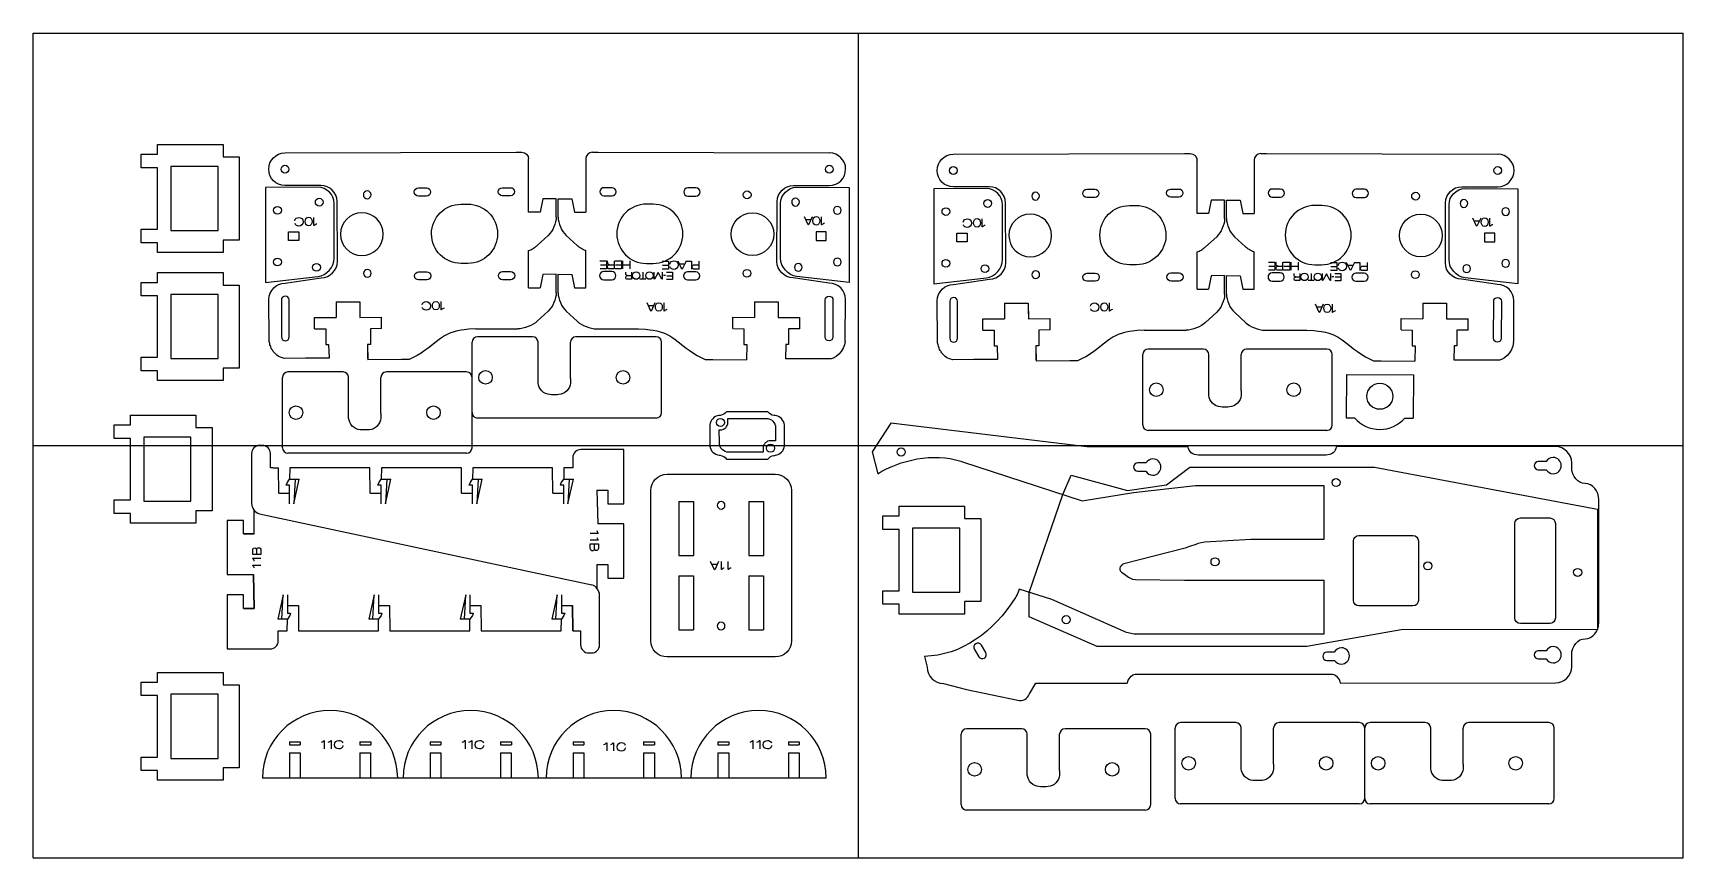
# Model space of a CAD drawing. Extents: x 0 to 610, y 0 to 305.
import ezdxf

# ---------------------------------------------------------------- set-up
doc = ezdxf.new("R2010")
doc.units = 0
doc.layers.add('CUTS', color=1, linetype='Continuous', true_color=0xff0000)
doc.layers.add('TEXT', color=5, linetype='Continuous', true_color=0x0000ff)
for name, color, linetype, lineweight, true_color in [('laser bed referance', 3, 'Continuous', 25, 0x00ff00), ('Layer 1', 1, 'Continuous', 25, 0xff0000), ('Referance lines', 2, 'Continuous', 25, 0xffff00)]:
    doc.layers.add(name, color=color, linetype=linetype, lineweight=lineweight, true_color=true_color)

msp = doc.modelspace()

# ---------------------------------------------------------------- linework, layer by layer
at = {"layer": 'CUTS'}
for p, q in [((76.2, 259), (76.2, 228.32)), ((76.2, 211.68), (76.2, 181)), ((66.2, 159), (66.2, 128.32)), ((350.2, 125.4), (350.2, 94.72)), ((76.2, 63.99), (76.2, 33.31))]:
    msp.add_line(p, q, dxfattribs=at)
at = {"layer": 'CUTS', "color": 1, "lineweight": 25, "true_color": 0xff0000}
for p, q in [((93.07, 260.49), (178.51, 260.72)), ((178.51, 260.72), (180.64, 260.72)), ((183.12, 238.56), (183.12, 258.26)), ((204.2, 258.26), (204.2, 238.56)), ((206.68, 260.72), (208.81, 260.72)), ((208.81, 260.72), (294.26, 260.49)), ((340, 260), (425.45, 260.23)), ((425.45, 260.23), (427.58, 260.23)), ((430.05, 238.07), (430.05, 257.77)), ((451.14, 257.77), (451.14, 238.07)), ((453.62, 260.23), (455.75, 260.23)), ((455.75, 260.23), (541.19, 260)), ((187.32, 238.56), (183.12, 238.56)), ((188.3, 243.58), (187.32, 238.56)), ((193.3, 243.59), (188.3, 243.58)), ((193.32, 236.75), (193.3, 243.59)), ((194, 236.75), (194.02, 243.59)), ((194.02, 243.59), (199.02, 243.58)), ((199.02, 243.58), (200, 238.56)), ((200, 238.56), (204.2, 238.56)), ((200, 238.56), (204.2, 238.56)), ((434.25, 238.07), (430.05, 238.07)), ((435.24, 243.09), (434.25, 238.07)), ((440.24, 243.1), (435.24, 243.09)), ((440.26, 236.26), (440.24, 243.1)), ((440.93, 236.26), (440.95, 243.1)), ((440.95, 243.1), (445.95, 243.09)), ((445.95, 243.09), (446.94, 238.07)), ((446.94, 238.07), (451.14, 238.07)), ((446.94, 238.07), (451.14, 238.07)), ((183.12, 210.61), (183.12, 224.39)), ((204.2, 210.61), (204.2, 224.39)), ((430.05, 210.12), (430.05, 223.9)), ((451.14, 210.12), (451.14, 223.9)), ((188.3, 215.63), (187.32, 210.61)), ((193.3, 215.64), (188.3, 215.63)), ((193.32, 208.8), (193.3, 215.64)), ((194, 208.8), (194.02, 215.64)), ((194.02, 215.64), (199.02, 215.63)), ((199.02, 215.63), (200, 210.61)), ((435.24, 215.14), (434.25, 210.12)), ((440.24, 215.15), (435.24, 215.14)), ((440.26, 208.31), (440.24, 215.15)), ((440.93, 208.31), (440.95, 215.15)), ((440.95, 215.15), (445.95, 215.14)), ((445.95, 215.14), (446.94, 210.12)), ((183.12, 210.61), (187.32, 210.61)), ((200, 210.61), (204.2, 210.61)), ((430.05, 210.12), (434.25, 210.12)), ((446.94, 210.12), (451.14, 210.12)), ((111.99, 205.46), (120.78, 205.49)), ((111.99, 205.46), (112.01, 199.71)), ((111.99, 205.46), (111.99, 201.52)), ((120.78, 205.49), (120.8, 199.74)), ((120.78, 205.49), (120.79, 201.55)), ((266.54, 205.48), (266.52, 199.74)), ((266.54, 205.48), (275.33, 205.46)), ((275.33, 205.46), (275.31, 199.71)), ((358.92, 204.97), (367.72, 205)), ((358.92, 204.97), (358.94, 199.22)), ((358.92, 204.97), (358.93, 201.02)), ((367.72, 205), (367.74, 199.25)), ((367.72, 205), (367.73, 201.06)), ((513.47, 204.99), (513.45, 199.25)), ((513.47, 204.99), (522.27, 204.97)), ((522.27, 204.97), (522.25, 199.22)), ((104, 199.69), (112.01, 199.71)), ((104, 195.49), (104, 199.69)), ((104, 195.49), (108.18, 195.5)), ((108.18, 195.5), (108.18, 189.66)), ((120.8, 199.74), (128.8, 199.77)), ((128.8, 195.57), (124.66, 195.55)), ((128.8, 195.57), (124.66, 195.55)), ((124.66, 195.55), (124.66, 189.7)), ((124.66, 195.55), (124.66, 189.71)), ((128.8, 195.57), (128.8, 199.77)), ((159.26, 195.19), (158.21, 195.04)), ((160.19, 195.28), (159.26, 195.19)), ((161.01, 195.35), (160.19, 195.28)), ((163.65, 195.47), (161.01, 195.35)), ((163.65, 195.47), (179.16, 195.48)), ((208.16, 195.48), (223.68, 195.47)), ((223.68, 195.47), (226.32, 195.35)), ((226.32, 195.35), (227.13, 195.28)), ((227.13, 195.28), (228.06, 195.19)), ((228.06, 195.19), (229.11, 195.04)), ((258.52, 195.57), (258.52, 199.77)), ((258.52, 199.77), (266.52, 199.74)), ((258.52, 195.57), (262.66, 195.55)), ((262.66, 195.55), (262.66, 189.71)), ((275.31, 199.71), (283.32, 199.69)), ((283.32, 195.49), (279.15, 195.5)), ((279.15, 195.5), (279.15, 189.66)), ((283.32, 195.49), (283.32, 199.69)), ((350.94, 199.2), (358.94, 199.22)), ((350.94, 195), (350.94, 199.2)), ((367.74, 199.25), (375.74, 199.28)), ((375.74, 195.08), (371.59, 195.06)), ((375.74, 195.08), (371.59, 195.06)), ((375.74, 195.08), (375.74, 199.28)), ((505.45, 195.08), (505.45, 199.28)), ((505.45, 199.28), (513.45, 199.25)), ((505.45, 195.08), (509.6, 195.06)), ((522.25, 199.22), (530.25, 199.2)), ((530.25, 195), (530.25, 199.2)), ((87.23, 191.3), (87.21, 191.73)), ((108.18, 189.66), (109.22, 189.66)), ((109.22, 189.66), (109.36, 184.7)), ((123.63, 189.68), (123.61, 184.58)), ((124.66, 189.71), (123.63, 189.7)), ((124.66, 189.7), (123.63, 189.68)), ((123.63, 189.7), (123.68, 184.08)), ((148.99, 190.74), (145.99, 188.34)), ((150.08, 191.6), (148.99, 190.74)), ((150.91, 192.2), (150.08, 191.6)), ((152.06, 192.95), (150.91, 192.2)), ((152.99, 193.45), (152.06, 192.95)), ((153.99, 193.91), (152.99, 193.45)), ((155.92, 194.55), (153.99, 193.91)), ((156.79, 194.76), (155.92, 194.55)), ((158.21, 195.04), (156.79, 194.76)), ((229.11, 195.04), (230.53, 194.76)), ((230.53, 194.76), (231.4, 194.55)), ((231.4, 194.55), (233.33, 193.91)), ((233.33, 193.91), (234.33, 193.45)), ((234.33, 193.45), (235.26, 192.95)), ((235.26, 192.95), (236.42, 192.2)), ((236.42, 192.2), (237.24, 191.6)), ((237.24, 191.6), (238.33, 190.74)), ((238.33, 190.74), (241.33, 188.34)), ((262.66, 189.71), (263.7, 189.7)), ((263.7, 189.7), (263.64, 184.08)), ((278.1, 189.66), (278.05, 184.44)), ((279.15, 189.66), (278.1, 189.66)), ((299.77, 189.61), (299.27, 188.36)), ((300.05, 190.89), (299.77, 189.61)), ((300.05, 190.89), (300.11, 191.73)), ((334.16, 190.81), (334.15, 191.24)), ((350.94, 195), (355.11, 195.01)), ((355.11, 195.01), (355.11, 189.17)), ((355.11, 189.17), (356.16, 189.17)), ((356.16, 189.17), (356.29, 184.21)), ((370.56, 189.19), (370.54, 184.09)), ((371.59, 189.22), (370.56, 189.21)), ((371.59, 189.21), (370.56, 189.19)), ((370.56, 189.21), (370.61, 183.59)), ((371.59, 195.06), (371.59, 189.21)), ((371.59, 195.06), (371.59, 189.22)), ((395.93, 190.25), (392.93, 187.85)), ((397.02, 191.11), (395.93, 190.25)), ((397.84, 191.71), (397.02, 191.11)), ((398.99, 192.46), (397.84, 191.71)), ((399.92, 192.96), (398.99, 192.46)), ((400.93, 193.42), (399.92, 192.96)), ((402.85, 194.06), (400.93, 193.42)), ((403.72, 194.27), (402.85, 194.06)), ((405.15, 194.55), (403.72, 194.27)), ((406.2, 194.7), (405.15, 194.55)), ((407.12, 194.79), (406.2, 194.7)), ((407.94, 194.86), (407.12, 194.79)), ((410.58, 194.98), (407.94, 194.86)), ((410.58, 194.98), (426.09, 194.99)), ((455.1, 194.99), (470.61, 194.98)), ((470.61, 194.98), (473.25, 194.86)), ((473.25, 194.86), (474.07, 194.79)), ((474.07, 194.79), (474.99, 194.7)), ((474.99, 194.7), (476.04, 194.55)), ((476.04, 194.55), (477.47, 194.27)), ((477.47, 194.27), (478.34, 194.06)), ((478.34, 194.06), (480.26, 193.42)), ((480.26, 193.42), (481.27, 192.96)), ((481.27, 192.96), (482.2, 192.46)), ((482.2, 192.46), (483.35, 191.71)), ((483.35, 191.71), (484.17, 191.11)), ((484.17, 191.11), (485.27, 190.25)), ((485.27, 190.25), (488.26, 187.85)), ((509.6, 195.06), (509.6, 189.22)), ((509.6, 189.22), (510.63, 189.21)), ((510.63, 189.21), (510.58, 183.59)), ((525.03, 189.17), (524.99, 183.95)), ((526.08, 189.17), (525.03, 189.17)), ((530.25, 195), (526.08, 195.01)), ((526.08, 195.01), (526.08, 189.17)), ((546.7, 189.12), (546.21, 187.87)), ((546.99, 190.4), (546.7, 189.12)), ((546.99, 190.4), (547.04, 191.24)), ((100.66, 184.63), (92.82, 184.59)), ((109.36, 184.7), (100.66, 184.63)), ((136.16, 184.14), (123.68, 184.08)), ((138.98, 184.15), (136.16, 184.14)), ((140.47, 184.88), (138.98, 184.15)), ((141.98, 185.7), (140.47, 184.88)), ((143.35, 186.51), (141.98, 185.7)), ((144.94, 187.57), (143.35, 186.51)), ((145.99, 188.34), (144.94, 187.57)), ((241.33, 188.34), (242.38, 187.57)), ((242.38, 187.57), (243.97, 186.51)), ((243.97, 186.51), (245.34, 185.7)), ((245.34, 185.7), (246.85, 184.88)), ((246.85, 184.88), (248.34, 184.15)), ((248.34, 184.15), (251.16, 184.14)), ((251.16, 184.14), (263.64, 184.08)), ((294.87, 184.47), (278.07, 184.44)), ((295.66, 184.7), (294.87, 184.47)), ((296.76, 185.3), (295.66, 184.7)), ((297.74, 186.14), (296.76, 185.3)), ((298.59, 187.18), (297.74, 186.14)), ((299.27, 188.36), (298.59, 187.18)), ((347.59, 184.14), (339.75, 184.1)), ((356.29, 184.21), (347.59, 184.14)), ((383.09, 183.65), (370.61, 183.59)), ((385.91, 183.66), (383.09, 183.65)), ((387.41, 184.39), (385.91, 183.66)), ((388.92, 185.21), (387.41, 184.39)), ((390.28, 186.02), (388.92, 185.21)), ((391.88, 187.08), (390.28, 186.02)), ((392.93, 187.85), (391.88, 187.08)), ((488.26, 187.85), (489.32, 187.08)), ((489.32, 187.08), (490.91, 186.02)), ((490.91, 186.02), (492.27, 185.21)), ((492.27, 185.21), (493.78, 184.39)), ((493.78, 184.39), (495.28, 183.66)), ((495.28, 183.66), (498.1, 183.65)), ((498.1, 183.65), (510.58, 183.59)), ((541.81, 183.98), (525.01, 183.94)), ((542.59, 184.21), (541.81, 183.98)), ((543.69, 184.81), (542.59, 184.21)), ((544.68, 185.65), (543.69, 184.81)), ((545.52, 186.69), (544.68, 185.65)), ((546.21, 187.87), (545.52, 186.69)), ((485.22, 178.62), (485.17, 162.62)), ((485.22, 178.62), (510.02, 178.53)), ((510.02, 178.53), (509.97, 162.53)), ((485.17, 162.62), (488.29, 162.61)), ((506.84, 162.54), (509.97, 162.53)), ((87.73, 144.2), (87.73, 149.4)), ((218.33, 150.9), (202.43, 150.9)), ((218.33, 130.9), (218.33, 150.9)), ((88.66, 144.2), (87.73, 144.2)), ((88.66, 144.2), (90.66, 144.2)), ((90.77, 134.81), (90.66, 144.2)), ((94.87, 144.2), (94.79, 139.91)), ((124.5, 144.2), (94.87, 144.2)), ((124.6, 134.81), (124.5, 144.2)), ((124.5, 144.2), (124.5, 144.2)), ((128.7, 144.2), (128.63, 139.91)), ((158.26, 144.2), (128.7, 144.2)), ((128.7, 144.2), (128.7, 144.2)), ((158.36, 134.81), (158.26, 144.2)), ((158.26, 144.2), (158.26, 144.2)), ((162.46, 144.2), (162.39, 139.91)), ((191.91, 144.2), (162.46, 144.2)), ((192.01, 134.81), (191.91, 144.2)), ((191.91, 144.2), (191.91, 144.2)), ((234.24, 141.76), (274.23, 141.76)), ((90.77, 134.81), (94.77, 134.81)), ((124.6, 134.81), (128.6, 134.81)), ((158.36, 134.81), (162.36, 134.81)), ((192.01, 134.81), (196.01, 134.81)), ((208.33, 135.9), (212.33, 135.9)), ((208.33, 135.9), (208.63, 123.41)), ((212.33, 135.9), (212.33, 130.9)), ((280.23, 135.76), (280.24, 80.27)), ((81.73, 119.72), (81.73, 128.46)), ((212.33, 130.9), (218.33, 130.9)), ((238.64, 131.76), (244.04, 131.76)), ((238.64, 131.76), (238.64, 111.76)), ((244.04, 131.76), (244.04, 111.76)), ((264.44, 131.76), (269.84, 131.76)), ((264.44, 131.76), (264.44, 111.76)), ((269.84, 131.76), (269.84, 111.76)), ((77.73, 124.72), (71.73, 124.72)), ((71.73, 124.72), (71.73, 104.72)), ((77.73, 124.72), (71.73, 124.72)), ((71.73, 124.72), (71.73, 104.72)), ((77.73, 119.72), (77.73, 124.72)), ((77.73, 119.72), (77.73, 124.72)), ((83.63, 127.21), (206.44, 100.92)), ((218.33, 123.41), (208.63, 123.41)), ((218.33, 103.41), (218.33, 123.41)), ((77.73, 119.72), (81.73, 119.72)), ((81.73, 119.72), (77.73, 119.72)), ((238.64, 111.76), (244.04, 111.76)), ((264.44, 111.76), (269.84, 111.76)), ((71.73, 104.72), (81.43, 104.72)), ((71.73, 104.72), (81.43, 104.72)), ((81.73, 92.23), (81.43, 104.72)), ((81.43, 104.72), (81.73, 92.23)), ((208.33, 108.41), (212.33, 108.41)), ((208.33, 108.41), (208.33, 99.67)), ((212.33, 108.41), (212.33, 103.41)), ((238.64, 104.27), (244.04, 104.27)), ((238.64, 104.27), (238.64, 84.27)), ((244.04, 104.27), (244.04, 84.27)), ((264.44, 104.27), (269.84, 104.27)), ((264.44, 104.27), (264.44, 84.27)), ((269.84, 104.27), (269.84, 84.27)), ((212.33, 103.41), (218.33, 103.41)), ((77.73, 97.23), (71.73, 97.23)), ((71.73, 97.23), (71.73, 77.24)), ((77.73, 97.23), (71.73, 97.23)), ((71.73, 97.23), (71.73, 77.24)), ((77.73, 92.23), (77.73, 97.23)), ((77.73, 92.23), (77.73, 97.23)), ((77.73, 92.23), (81.73, 92.23)), ((81.73, 92.23), (77.73, 92.23)), ((94.05, 93.32), (98.05, 93.32)), ((98.05, 93.32), (98.15, 83.94)), ((127.69, 93.32), (131.69, 93.32)), ((131.69, 93.32), (131.79, 83.94)), ((161.46, 93.32), (165.46, 93.32)), ((165.46, 93.32), (165.56, 83.94)), ((195.29, 93.32), (199.29, 93.32)), ((195.29, 93.32), (199.29, 93.32)), ((199.39, 83.94), (199.29, 93.32)), ((199.29, 93.32), (199.39, 83.94)), ((127.59, 83.94), (127.66, 88.23)), ((161.36, 83.94), (161.42, 88.23)), ((195.19, 83.94), (195.27, 88.23)), ((98.15, 83.94), (127.59, 83.94)), ((131.79, 83.94), (161.36, 83.94)), ((165.56, 83.94), (195.19, 83.94)), ((199.39, 83.94), (201.39, 83.94)), ((199.39, 83.94), (201.39, 83.94)), ((201.39, 83.94), (202.33, 83.94)), ((202.33, 83.94), (202.33, 78.74)), ((238.64, 84.27), (244.04, 84.27)), ((264.44, 84.27), (269.84, 84.27)), ((71.73, 77.24), (87.63, 77.24)), ((94.73, 42.87), (98.73, 42.87)), ((94.73, 42.87), (94.73, 41.87)), ((98.73, 42.87), (98.73, 41.87)), ((120.76, 42.87), (124.76, 42.87)), ((120.76, 42.87), (120.76, 41.87)), ((124.76, 42.87), (124.76, 41.87)), ((146.7, 42.87), (150.7, 42.87)), ((146.7, 42.87), (146.7, 41.87)), ((150.7, 42.87), (150.7, 41.87)), ((172.73, 42.87), (176.73, 42.87)), ((172.73, 42.87), (172.73, 41.87)), ((176.73, 42.87), (176.73, 41.87)), ((199.56, 42.87), (203.56, 42.87)), ((199.56, 42.87), (199.56, 41.87)), ((203.56, 42.87), (203.56, 41.87)), ((225.59, 42.87), (229.59, 42.87)), ((225.59, 42.87), (225.59, 41.87)), ((229.59, 42.87), (229.59, 41.87)), ((253.07, 42.87), (257.07, 42.87)), ((253.07, 42.87), (253.07, 41.87)), ((257.07, 42.87), (257.07, 41.87)), ((279.1, 42.87), (283.1, 42.87)), ((279.1, 42.87), (279.1, 41.87)), ((283.1, 42.87), (283.1, 41.87)), ((94.73, 41.87), (98.73, 41.87)), ((94.73, 38.87), (98.73, 38.87)), ((94.73, 38.87), (94.73, 29.46)), ((98.73, 38.87), (98.73, 29.46)), ((120.73, 38.87), (124.73, 38.87)), ((120.73, 38.87), (120.73, 29.46)), ((120.76, 41.87), (124.76, 41.87)), ((124.73, 38.87), (124.73, 29.46)), ((146.7, 41.87), (150.7, 41.87)), ((146.7, 38.87), (150.7, 38.87)), ((146.7, 38.87), (146.7, 29.46)), ((150.7, 38.87), (150.7, 29.46)), ((172.7, 38.87), (176.7, 38.87)), ((172.7, 38.87), (172.7, 29.46)), ((172.73, 41.87), (176.73, 41.87)), ((176.7, 38.87), (176.7, 29.46)), ((199.56, 41.87), (203.56, 41.87)), ((199.56, 38.87), (203.56, 38.87)), ((199.56, 38.87), (199.56, 29.46)), ((203.56, 38.87), (203.56, 29.46)), ((225.56, 38.87), (229.56, 38.87)), ((225.56, 38.87), (225.56, 29.46)), ((225.59, 41.87), (229.59, 41.87)), ((229.56, 38.87), (229.56, 29.46)), ((253.07, 41.87), (257.07, 41.87)), ((253.07, 38.87), (257.07, 38.87)), ((253.07, 38.87), (253.07, 29.46)), ((257.07, 38.87), (257.07, 29.46)), ((279.07, 38.87), (283.07, 38.87)), ((279.07, 38.87), (279.07, 29.46)), ((279.1, 41.87), (283.1, 41.87)), ((283.07, 38.87), (283.07, 29.46)), ((293.07, 29.48), (84.73, 29.48))]:
    msp.add_line(p, q, dxfattribs=at)
for points in [[(76.2, 228.32), (70.2, 228.32), (70.2, 223.72), (46, 223.72), (46, 227.32), (40, 227.32), (40, 232.31), (46, 232.31), (46, 255.01), (40, 255.01), (40, 260), (46, 260), (46, 263.6), (70.2, 263.6), (70.2, 259), (76.2, 259)], [(68.37, 255.51), (50.97, 255.51), (50.97, 231.81), (68.37, 231.81), (68.37, 255.51), (68.37, 255.51), (68.37, 255.51)], [(105.26, 247.81), (85.89, 247.75), (85.89, 212.64), (105.29, 214.88)], [(106.33, 248.49), (93.1, 248.47)], [(142.38, 247.56), (145.39, 247.57), (145.39, 247.57)], [(145.4, 244.57), (142.39, 244.56)], [(173.38, 247.64), (176.39, 247.65), (176.39, 247.65)], [(176.4, 244.65), (173.39, 244.64)], [(210.92, 244.65), (213.93, 244.65)], [(213.94, 247.65), (210.93, 247.65), (210.93, 247.65)], [(241.92, 244.57), (244.93, 244.56)], [(244.94, 247.56), (241.93, 247.57), (241.93, 247.57)], [(280.99, 248.49), (294.22, 248.47)], [(282.21, 247.81), (301.58, 247.75), (301.58, 212.64), (282.18, 214.88)], [(352.2, 247.32), (332.83, 247.26), (332.83, 212.15), (352.23, 214.39)], [(353.26, 248), (340.03, 247.98)], [(389.31, 247.07), (392.32, 247.08), (392.32, 247.08)], [(392.33, 244.08), (389.32, 244.07)], [(420.31, 247.15), (423.32, 247.16), (423.32, 247.16)], [(423.33, 244.16), (420.32, 244.15)], [(457.86, 244.16), (460.87, 244.16)], [(460.88, 247.16), (457.87, 247.16), (457.87, 247.16)], [(488.86, 244.08), (491.87, 244.07)], [(491.88, 247.07), (488.87, 247.08), (488.87, 247.08)], [(527.93, 248), (541.16, 247.98)], [(529.15, 247.32), (548.52, 247.26), (548.52, 212.15), (529.12, 214.39)], [(111.25, 221.58), (111.25, 241.8), (111.25, 241.8)], [(111.25, 221.58), (111.25, 241.8), (111.25, 241.8)], [(112.45, 220.41), (112.34, 242.51)], [(158.15, 241.55), (160.65, 241.56), (160.65, 241.56)], [(229.17, 241.55), (226.67, 241.56), (226.67, 241.56)], [(274.87, 220.41), (274.98, 242.51)], [(276.22, 221.58), (276.22, 241.8), (276.22, 241.8)], [(276.22, 221.58), (276.22, 241.8), (276.22, 241.8)], [(358.19, 221.09), (358.19, 241.3), (358.19, 241.3)], [(358.19, 221.09), (358.19, 241.3), (358.19, 241.3)], [(359.38, 219.92), (359.28, 242.02)], [(405.09, 241.06), (407.59, 241.07), (407.59, 241.07)], [(476.11, 241.06), (473.6, 241.07), (473.6, 241.07)], [(521.81, 219.92), (521.91, 242.02)], [(523.16, 221.09), (523.16, 241.3), (523.16, 241.3)], [(523.16, 221.09), (523.16, 241.3), (523.16, 241.3)], [(94.38, 230.67), (94.38, 231.39), (98.18, 231.39), (98.18, 228.09), (94.38, 228.09), (94.38, 230.67), (94.38, 230.67)], [(190.39, 230.04), (186.3, 226.28)], [(196.93, 230.04), (201.02, 226.28)], [(293.09, 230.67), (293.09, 231.39), (289.29, 231.39), (289.29, 228.09), (293.09, 228.09), (293.09, 230.67), (293.09, 230.67)], [(341.32, 230.18), (341.32, 230.9), (345.12, 230.9), (345.12, 227.6), (341.32, 227.6), (341.32, 230.18), (341.32, 230.18)], [(437.32, 229.55), (433.24, 225.79)], [(443.87, 229.55), (447.95, 225.79)], [(540.03, 230.18), (540.03, 230.9), (536.23, 230.9), (536.23, 227.6), (540.03, 227.6), (540.03, 230.18), (540.03, 230.18)], [(160.71, 219.66), (158.21, 219.65)], [(226.61, 219.66), (229.11, 219.65)], [(76.2, 181), (70.2, 181), (70.2, 176.4), (46, 176.4), (46, 180), (40, 180), (40, 184.99), (46, 184.99), (46, 207.69), (40, 207.69), (40, 212.68), (46, 212.68), (46, 216.28), (70.2, 216.28), (70.2, 211.68), (76.2, 211.68)], [(93.16, 212.37), (106.46, 214.4)], [(142.46, 216.56), (145.47, 216.57), (145.47, 216.57)], [(145.48, 213.57), (142.47, 213.56)], [(173.46, 216.64), (176.47, 216.65), (176.47, 216.65)], [(176.48, 213.65), (173.47, 213.64)], [(210.84, 213.65), (213.85, 213.65)], [(213.86, 216.65), (210.85, 216.65), (210.85, 216.65)], [(241.84, 213.57), (244.85, 213.56)], [(244.86, 216.56), (241.85, 216.57), (241.85, 216.57)], [(294.17, 212.37), (280.86, 214.4)], [(340.09, 211.87), (353.4, 213.91)], [(389.4, 216.07), (392.41, 216.08), (392.41, 216.08)], [(407.65, 219.17), (405.15, 219.16)], [(420.4, 216.15), (423.41, 216.16), (423.41, 216.16)], [(460.79, 216.16), (457.78, 216.16), (457.78, 216.16)], [(473.55, 219.17), (476.05, 219.16)], [(491.79, 216.07), (488.78, 216.08), (488.78, 216.08)], [(541.1, 211.87), (527.79, 213.91)], [(68.37, 208.19), (50.97, 208.19), (50.97, 184.49), (68.37, 184.49), (68.37, 208.19), (68.37, 208.19), (68.37, 208.19)], [(392.42, 213.08), (389.41, 213.07)], [(423.42, 213.16), (420.41, 213.15)], [(457.77, 213.16), (460.78, 213.15)], [(488.77, 213.08), (491.78, 213.07)], [(87.21, 191.73), (87.17, 206.35)], [(91.76, 206.16), (91.79, 192.5), (91.79, 192.5)], [(94.64, 192.5), (94.61, 206.17)], [(190.39, 202.09), (186.3, 198.33)], [(196.93, 202.09), (201.02, 198.33)], [(292.68, 192.5), (292.71, 206.17)], [(295.56, 206.16), (295.53, 192.5), (295.53, 192.5)], [(300.11, 191.73), (300.15, 206.35)], [(334.15, 191.24), (334.11, 205.86)], [(338.69, 205.67), (338.73, 192), (338.73, 192)], [(341.58, 192.01), (341.54, 205.68)], [(437.32, 201.6), (433.24, 197.84)], [(443.87, 201.6), (447.95, 197.84)], [(539.61, 192.01), (539.65, 205.68)], [(542.5, 205.67), (542.46, 192.01), (542.46, 192.01)], [(547.04, 191.24), (547.08, 205.86)], [(66.2, 128.32), (60.2, 128.32), (60.2, 123.72), (36, 123.72), (36, 127.32), (30, 127.32), (30, 132.31), (36, 132.31), (36, 155.01), (30, 155.01), (30, 160), (36, 160), (36, 163.6), (60.2, 163.6), (60.2, 159), (66.2, 159)], [(426.82, 151.84), (426.82, 151.88), (389.32, 151.86), (316.87, 160.7), (310, 150), (312.07, 141.92)], [(58.37, 155.51), (40.97, 155.51), (40.97, 131.81), (58.37, 131.81), (58.37, 155.51), (58.37, 155.51), (58.37, 155.51)], [(84.73, 152.4), (83.73, 152.4)], [(80.73, 149.4), (80.73, 148.7)], [(199.43, 147.9), (199.43, 144.2), (196.1, 144.2), (196.07, 139.91)], [(322.26, 150), (322.26, 150)], [(343.4, 146.39), (343.44, 146.38), (387.57, 131.97), (406.63, 135.01), (429.45, 137.65), (453.45, 137.65), (476.85, 137.65), (476.85, 117.65), (456.98, 117.65)], [(477.68, 148.84), (430.57, 148.84)], [(562.48, 151.98), (481.43, 151.92), (481.43, 151.84)], [(559.04, 146.47), (556.13, 146.47)], [(80.73, 141.2), (80.73, 140.49)], [(411.14, 145.94), (408.13, 145.94)], [(408.13, 142.94), (411.14, 142.94)], [(413.73, 141.44), (413.73, 141.44)], [(556.13, 143.47), (559.04, 143.47)], [(561.63, 141.97), (561.63, 141.97)], [(568.48, 144.32), (568.48, 145.98)], [(80.73, 134.49), (80.73, 131.01)], [(94.79, 130.87), (94.79, 137.71), (93.59, 137.71), (93.87, 138.59), (94.79, 139.91), (96.85, 139.91), (96.35, 130.87), (98.36, 139.91)], [(96.85, 139.91), (98.36, 139.91)], [(128.63, 130.87), (128.63, 137.71), (127.43, 137.71), (127.71, 138.59), (128.63, 139.91), (130.69, 139.91), (130.19, 130.87), (132.2, 139.91)], [(130.69, 139.91), (132.2, 139.91)], [(162.39, 130.87), (162.39, 137.71), (161.19, 137.71), (161.48, 138.59), (162.39, 139.91), (164.45, 139.91), (163.95, 130.87), (165.96, 139.91)], [(164.45, 139.91), (165.96, 139.91)], [(196.08, 130.87), (196.08, 137.71), (194.87, 137.71), (195.16, 138.59), (196.07, 139.91), (198.13, 139.91), (197.63, 130.87), (199.64, 139.91)], [(198.13, 139.91), (199.64, 139.91)], [(228.24, 80.27), (228.24, 135.76)], [(482.93, 138.71), (482.93, 138.71)], [(573.48, 138.33), (573.48, 138.33)], [(350.2, 94.72), (344.2, 94.72), (344.2, 90.12), (320, 90.12), (320, 93.72), (314, 93.72), (314, 98.71), (320, 98.71), (320, 121.41), (314, 121.41), (314, 126.4), (320, 126.4), (320, 130), (344.2, 130), (344.2, 125.4), (350.2, 125.4)], [(578.49, 87.03), (578.49, 132.33)], [(547.45, 88.68), (547.45, 123.58)], [(549.56, 125.63), (560.35, 125.63)], [(562.45, 123.58), (562.45, 88.68), (562.45, 88.68)], [(342.37, 121.91), (324.97, 121.91), (324.97, 98.21), (342.37, 98.21), (342.37, 121.91), (342.37, 121.91), (342.37, 121.91)], [(449.92, 117.65), (432.98, 116.65)], [(487.84, 95.13), (487.84, 117.13)], [(489.84, 119.13), (509.84, 119.13)], [(511.84, 117.13), (511.84, 95.13), (511.84, 95.13)], [(425.64, 114.49), (403.04, 108.7)], [(402.73, 105.24), (403.73, 104.48)], [(438.22, 109.42), (438.22, 109.42)], [(516.82, 107.92), (516.82, 107.92)], [(572.2, 105.51), (572.2, 105.51)], [(432.5, 102.65), (476.85, 102.65), (476.85, 82.65), (406.8, 82.65), (404.03, 83.33), (376.41, 95.45), (364.35, 99.36)], [(407.35, 102.95), (425.45, 102.68)], [(93.98, 97.26), (93.98, 90.42), (95.18, 90.42), (94.9, 89.54), (93.98, 88.23), (91.92, 88.23), (92.42, 97.26), (90.41, 88.23)], [(127.66, 97.26), (127.66, 90.42), (128.86, 90.42), (128.58, 89.54), (127.66, 88.23), (125.61, 88.23), (126.1, 97.26), (124.09, 88.23)], [(161.42, 97.26), (161.42, 90.42), (162.62, 90.42), (162.34, 89.54), (161.42, 88.23), (159.37, 88.23), (159.87, 97.26), (157.85, 88.23)], [(195.26, 97.26), (195.26, 90.42), (196.47, 90.42), (196.18, 89.54), (195.27, 88.23), (193.21, 88.23), (193.71, 97.26), (191.7, 88.23)], [(209.33, 93.64), (209.33, 97.13)], [(509.84, 93.13), (489.84, 93.13)], [(91.92, 88.23), (90.41, 88.23)], [(90.63, 80.24), (90.63, 83.94), (93.95, 83.94), (93.98, 88.23)], [(125.61, 88.23), (124.09, 88.23)], [(159.37, 88.23), (157.85, 88.23)], [(193.21, 88.23), (191.7, 88.23)], [(209.33, 86.94), (209.33, 87.64)], [(383.18, 88.04), (383.18, 88.04)], [(560.35, 86.63), (549.56, 86.63)], [(209.33, 78.74), (209.33, 79.44)], [(205.33, 75.74), (206.33, 75.74)], [(274.24, 74.27), (234.24, 74.27)], [(329.33, 74.5), (330.35, 70.51)], [(347.8, 77.09), (349.44, 74.37)], [(352.01, 75.91), (350.37, 78.63), (350.37, 78.63)], [(480.7, 76.01), (477.99, 76.01)], [(559.04, 76.58), (556.13, 76.58)], [(556.13, 73.57), (559.04, 73.57)], [(568.48, 70.68), (568.48, 75.03)], [(76.2, 33.31), (70.2, 33.31), (70.2, 28.71), (46, 28.71), (46, 32.31), (40, 32.31), (40, 37.3), (46, 37.3), (46, 60), (40, 60), (40, 64.99), (46, 64.99), (46, 68.59), (70.2, 68.59), (70.2, 63.99), (76.2, 63.99)], [(407.18, 67.86), (480.15, 67.86)], [(477.99, 73.01), (480.88, 73.01)], [(483.38, 71.67), (483.38, 71.67)], [(561.63, 72.07), (561.63, 72.07)], [(336.35, 64.51), (344.93, 62.2), (363.81, 58.29)], [(368.1, 60.61), (370.55, 64.57), (404.27, 64.59)], [(483.04, 64.63), (562.48, 64.68)], [(68.37, 60.5), (50.97, 60.5), (50.97, 36.8), (68.37, 36.8), (68.37, 60.5), (68.37, 60.5), (68.37, 60.5)]]:
    msp.add_lwpolyline(points, dxfattribs=at)
at = {"layer": 'CUTS', "color": 1, "true_color": 0xff0000}
for points in [[(271.47, 164.86), (256.18, 164.86), (256.18, 164.86)], [(250, 160), (250, 159.03), (250, 152.31)], [(255.48, 160.92), (255.48, 160.92)], [(256.74, 160.92), (256.73, 162.42), (270.83, 162.42)], [(274.33, 158.92), (274.33, 154.17), (272.48, 154.16)], [(274.14, 163.46), (273.99, 163.47)], [(277.67, 152.27), (277.67, 153.24), (277.67, 159.96)], [(253.57, 153.42), (253.53, 158.17), (253.98, 158.16)], [(253.53, 148.81), (253.68, 148.8)], [(256.2, 147.41), (271.49, 147.41)], [(269.73, 151.42), (269.73, 149.92), (257.07, 149.92), (257.07, 149.92)], [(273.98, 151.42), (273.98, 151.42)]]:
    msp.add_lwpolyline(points, dxfattribs=at)
at = {"layer": 'CUTS', "color": 1, "lineweight": 25, "true_color": 0xff0000}
msp.add_circle((497.59, 170.58), 4.8, dxfattribs=at)
msp.add_arc((497.59, 170.58), 12.25, 220.56772, 319.02211, dxfattribs=at)
for points in [[(87.08, 254.46), (87.07, 257.77), (89.75, 260.48), (93.07, 260.49)], [(180.64, 260.72), (182, 260.73), (183.11, 259.62), (183.12, 258.26)], [(206.68, 260.72), (205.32, 260.73), (204.21, 259.62), (204.2, 258.26)], [(300.24, 254.46), (300.25, 257.77), (297.57, 260.48), (294.26, 260.49)], [(334.02, 253.97), (334.01, 257.28), (336.69, 259.99), (340, 260)], [(427.58, 260.23), (428.94, 260.23), (430.05, 259.13), (430.05, 257.77)], [(453.62, 260.23), (452.25, 260.23), (451.14, 259.13), (451.14, 257.77)], [(547.17, 253.97), (547.18, 257.28), (544.5, 259.99), (541.19, 260)], [(93.1, 248.47), (89.78, 248.47), (87.09, 251.14), (87.08, 254.46)], [(91.67, 254.49), (91.67, 255.28), (92.3, 255.91), (93.09, 255.91)], [(93.09, 253.06), (92.3, 253.06), (91.67, 253.7), (91.67, 254.49)], [(93.09, 255.91), (93.88, 255.91), (94.52, 255.28), (94.52, 254.49)], [(94.52, 254.49), (94.52, 253.7), (93.88, 253.06), (93.09, 253.06)], [(292.8, 254.49), (292.8, 255.28), (293.44, 255.91), (294.23, 255.91)], [(294.23, 253.06), (293.44, 253.06), (292.8, 253.7), (292.8, 254.49)], [(294.22, 248.47), (297.54, 248.47), (300.23, 251.14), (300.24, 254.46)], [(294.23, 255.91), (295.02, 255.91), (295.65, 255.28), (295.65, 254.49)], [(295.65, 254.49), (295.65, 253.7), (295.02, 253.06), (294.23, 253.06)], [(340.03, 247.98), (336.72, 247.98), (334.03, 250.65), (334.02, 253.97)], [(338.6, 254), (338.6, 254.79), (339.24, 255.42), (340.03, 255.42)], [(340.03, 252.57), (339.24, 252.57), (338.6, 253.21), (338.6, 254)], [(340.03, 255.42), (340.81, 255.42), (341.45, 254.79), (341.45, 254)], [(341.45, 254), (341.45, 253.21), (340.81, 252.57), (340.03, 252.57)], [(539.74, 254), (539.74, 254.79), (540.38, 255.42), (541.16, 255.42)], [(541.16, 252.57), (540.38, 252.57), (539.74, 253.21), (539.74, 254)], [(541.16, 255.42), (541.95, 255.42), (542.59, 254.79), (542.59, 254)], [(542.59, 254), (542.59, 253.21), (541.95, 252.57), (541.16, 252.57)], [(541.16, 247.98), (544.47, 247.98), (547.17, 250.65), (547.17, 253.97)], [(111.25, 241.8), (111.26, 245.11), (108.58, 247.8), (105.26, 247.81)], [(112.34, 242.51), (112.34, 245.82), (109.64, 248.5), (106.33, 248.49)], [(123.47, 246.44), (122.68, 246.44), (122.05, 245.8), (122.05, 245.01)], [(122.05, 245.01), (122.05, 244.22), (122.69, 243.59), (123.48, 243.59)], [(124.9, 245.02), (124.9, 245.8), (124.26, 246.44), (123.47, 246.44)], [(123.48, 243.59), (124.27, 243.59), (124.9, 244.23), (124.9, 245.02)], [(140.88, 246.06), (140.88, 246.88), (141.55, 247.56), (142.38, 247.56)], [(142.39, 244.56), (141.56, 244.56), (140.89, 245.23), (140.88, 246.06)], [(145.39, 247.57), (146.22, 247.57), (146.89, 246.9), (146.89, 246.07)], [(146.89, 246.07), (146.89, 245.24), (146.23, 244.57), (145.4, 244.57)], [(171.88, 246.14), (171.88, 246.97), (172.55, 247.64), (173.38, 247.64)], [(173.39, 244.64), (172.56, 244.64), (171.89, 245.31), (171.88, 246.14)], [(176.39, 247.65), (177.22, 247.66), (177.89, 246.99), (177.89, 246.16)], [(177.89, 246.16), (177.89, 245.33), (177.22, 244.65), (176.4, 244.65)], [(210.93, 247.65), (210.1, 247.66), (209.43, 246.99), (209.43, 246.16)], [(209.43, 246.16), (209.43, 245.33), (210.1, 244.66), (210.92, 244.65)], [(213.93, 244.65), (214.76, 244.64), (215.44, 245.31), (215.44, 246.14)], [(215.44, 246.14), (215.44, 246.97), (214.77, 247.64), (213.94, 247.65)], [(241.93, 247.57), (241.1, 247.57), (240.43, 246.9), (240.43, 246.07)], [(240.43, 246.07), (240.43, 245.24), (241.1, 244.57), (241.92, 244.57)], [(244.93, 244.56), (245.76, 244.56), (246.44, 245.23), (246.44, 246.06)], [(246.44, 246.06), (246.44, 246.89), (245.77, 247.56), (244.94, 247.56)], [(262.42, 245.02), (262.42, 245.81), (263.06, 246.44), (263.85, 246.44)], [(263.84, 243.59), (263.06, 243.59), (262.42, 244.23), (262.42, 245.02)], [(265.27, 245.01), (265.27, 244.22), (264.63, 243.59), (263.84, 243.59)], [(263.85, 246.44), (264.64, 246.44), (265.27, 245.8), (265.27, 245.01)], [(274.98, 242.51), (274.99, 245.82), (277.68, 248.5), (280.99, 248.49)], [(276.22, 241.8), (276.22, 245.11), (278.9, 247.8), (282.21, 247.81)], [(358.19, 241.3), (358.19, 244.62), (355.51, 247.31), (352.2, 247.32)], [(359.28, 242.02), (359.27, 245.33), (356.58, 248.01), (353.26, 248)], [(370.41, 245.95), (369.62, 245.94), (368.98, 245.31), (368.98, 244.52)], [(368.98, 244.52), (368.99, 243.73), (369.63, 243.1), (370.41, 243.1)], [(371.83, 244.53), (371.83, 245.31), (371.19, 245.95), (370.41, 245.95)], [(370.41, 243.1), (371.2, 243.1), (371.84, 243.74), (371.83, 244.53)], [(387.82, 245.56), (387.82, 246.39), (388.49, 247.07), (389.31, 247.07)], [(389.32, 244.07), (388.49, 244.07), (387.82, 244.74), (387.82, 245.56)], [(392.32, 247.08), (393.15, 247.08), (393.83, 246.41), (393.83, 245.58)], [(393.83, 245.58), (393.83, 244.75), (393.16, 244.08), (392.33, 244.08)], [(418.82, 245.65), (418.82, 246.48), (419.48, 247.15), (420.31, 247.15)], [(420.32, 244.15), (419.49, 244.15), (418.82, 244.82), (418.82, 245.65)], [(423.32, 247.16), (424.15, 247.17), (424.83, 246.49), (424.83, 245.67)], [(424.83, 245.67), (424.83, 244.84), (424.16, 244.16), (423.33, 244.16)], [(457.87, 247.16), (457.04, 247.17), (456.37, 246.5), (456.36, 245.67)], [(456.36, 245.67), (456.36, 244.84), (457.03, 244.17), (457.86, 244.16)], [(460.87, 244.16), (461.7, 244.15), (462.37, 244.82), (462.37, 245.65)], [(462.37, 245.65), (462.38, 246.48), (461.71, 247.15), (460.88, 247.16)], [(488.87, 247.08), (488.04, 247.08), (487.37, 246.41), (487.36, 245.58)], [(487.36, 245.58), (487.36, 244.75), (488.03, 244.08), (488.86, 244.08)], [(491.87, 244.07), (492.7, 244.07), (493.37, 244.74), (493.37, 245.57)], [(493.37, 245.57), (493.38, 246.39), (492.71, 247.07), (491.88, 247.07)], [(510.78, 243.1), (509.99, 243.1), (509.35, 243.74), (509.36, 244.53)], [(509.36, 244.53), (509.36, 245.32), (510, 245.95), (510.79, 245.95)], [(512.21, 244.52), (512.2, 243.73), (511.56, 243.1), (510.78, 243.1)], [(510.79, 245.95), (511.57, 245.95), (512.21, 245.31), (512.21, 244.52)], [(521.91, 242.02), (521.92, 245.33), (524.61, 248.01), (527.93, 248)], [(523.16, 241.3), (523.15, 244.62), (525.83, 247.31), (529.15, 247.32)], [(88.9, 239.3), (88.9, 240.09), (89.54, 240.73), (90.33, 240.73)], [(90.33, 237.88), (89.54, 237.88), (88.9, 238.52), (88.9, 239.3)], [(90.33, 240.73), (91.11, 240.73), (91.75, 240.09), (91.75, 239.3)], [(91.75, 239.3), (91.75, 238.52), (91.11, 237.88), (90.33, 237.88)], [(104.32, 242.3), (104.32, 243.09), (104.96, 243.73), (105.75, 243.73)], [(105.75, 240.88), (104.96, 240.88), (104.32, 241.52), (104.32, 242.3)], [(105.75, 243.73), (106.54, 243.73), (107.17, 243.09), (107.17, 242.3)], [(107.17, 242.3), (107.17, 241.52), (106.54, 240.88), (105.75, 240.88)], [(121.49, 238.4), (117.13, 238.39), (113.6, 234.84), (113.61, 230.48)], [(129.41, 230.52), (129.4, 234.89), (125.86, 238.41), (121.49, 238.4)], [(147.23, 230.57), (147.21, 236.62), (152.1, 241.54), (158.15, 241.55)], [(160.65, 241.56), (166.7, 241.58), (171.61, 236.69), (171.63, 230.64)], [(226.67, 241.56), (220.62, 241.58), (215.71, 236.69), (215.69, 230.64)], [(240.09, 230.57), (240.11, 236.62), (235.22, 241.54), (229.17, 241.55)], [(257.91, 230.52), (257.92, 234.89), (261.47, 238.41), (265.83, 238.4)], [(265.83, 238.4), (270.19, 238.39), (273.72, 234.84), (273.71, 230.48)], [(281.73, 243.73), (280.94, 243.73), (280.3, 243.09), (280.3, 242.3)], [(280.3, 242.3), (280.3, 241.52), (280.94, 240.88), (281.73, 240.88)], [(283.15, 242.3), (283.15, 243.09), (282.51, 243.73), (281.73, 243.73)], [(281.73, 240.88), (282.51, 240.88), (283.15, 241.52), (283.15, 242.3)], [(297.15, 240.73), (296.36, 240.73), (295.72, 240.09), (295.72, 239.3)], [(295.72, 239.3), (295.72, 238.52), (296.36, 237.88), (297.15, 237.88)], [(298.57, 239.3), (298.57, 240.09), (297.94, 240.73), (297.15, 240.73)], [(297.15, 237.88), (297.94, 237.88), (298.57, 238.52), (298.57, 239.3)], [(335.84, 238.81), (335.84, 239.6), (336.48, 240.24), (337.26, 240.24)], [(337.26, 237.39), (336.48, 237.39), (335.84, 238.03), (335.84, 238.81)], [(337.26, 240.24), (338.05, 240.24), (338.69, 239.6), (338.69, 238.81)], [(338.69, 238.81), (338.69, 238.03), (338.05, 237.39), (337.26, 237.39)], [(351.26, 241.81), (351.26, 242.6), (351.9, 243.24), (352.68, 243.24)], [(352.68, 240.39), (351.9, 240.39), (351.26, 241.03), (351.26, 241.81)], [(352.68, 243.24), (353.47, 243.24), (354.11, 242.6), (354.11, 241.81)], [(354.11, 241.81), (354.11, 241.03), (353.47, 240.39), (352.68, 240.39)], [(368.43, 237.91), (364.06, 237.9), (360.54, 234.35), (360.55, 229.99)], [(376.35, 230.03), (376.34, 234.4), (372.79, 237.92), (368.43, 237.91)], [(394.16, 230.08), (394.15, 236.13), (399.04, 241.05), (405.09, 241.06)], [(407.59, 241.07), (413.63, 241.09), (418.55, 236.2), (418.57, 230.15)], [(473.6, 241.07), (467.56, 241.09), (462.64, 236.2), (462.63, 230.15)], [(487.03, 230.08), (487.04, 236.13), (482.15, 241.05), (476.11, 241.06)], [(504.84, 230.03), (504.85, 234.4), (508.4, 237.92), (512.76, 237.91)], [(512.76, 237.91), (517.13, 237.9), (520.65, 234.35), (520.64, 229.99)], [(528.66, 243.24), (527.87, 243.24), (527.24, 242.6), (527.24, 241.81)], [(527.24, 241.81), (527.24, 241.03), (527.87, 240.39), (528.66, 240.39)], [(530.09, 241.81), (530.09, 242.6), (529.45, 243.24), (528.66, 243.24)], [(528.66, 240.39), (529.45, 240.39), (530.09, 241.03), (530.09, 241.81)], [(544.08, 240.24), (543.3, 240.24), (542.66, 239.6), (542.66, 238.81)], [(542.66, 238.81), (542.66, 238.03), (543.3, 237.39), (544.08, 237.39)], [(545.51, 238.81), (545.51, 239.6), (544.87, 240.24), (544.08, 240.24)], [(544.08, 237.39), (544.87, 237.39), (545.51, 238.03), (545.51, 238.81)], [(193.32, 236.75), (193.33, 234.55), (192.01, 231.53), (190.39, 230.04)], [(194, 236.75), (193.99, 234.55), (195.31, 231.53), (196.93, 230.04)], [(440.26, 236.26), (440.26, 234.06), (438.94, 231.04), (437.32, 229.55)], [(440.93, 236.26), (440.93, 234.06), (442.25, 231.04), (443.87, 229.55)], [(113.61, 230.48), (113.63, 226.12), (117.17, 222.59), (121.54, 222.6)], [(121.54, 222.6), (125.9, 222.61), (129.43, 226.16), (129.41, 230.52)], [(158.21, 219.65), (152.16, 219.64), (147.25, 224.53), (147.23, 230.57)], [(171.63, 230.64), (171.65, 224.59), (166.76, 219.68), (160.71, 219.66)], [(215.69, 230.64), (215.67, 224.59), (220.56, 219.68), (226.61, 219.66)], [(229.11, 219.65), (235.16, 219.64), (240.08, 224.53), (240.09, 230.57)], [(265.79, 222.6), (261.42, 222.61), (257.9, 226.16), (257.91, 230.52)], [(273.71, 230.48), (273.69, 226.12), (270.15, 222.59), (265.79, 222.6)], [(360.55, 229.99), (360.56, 225.63), (364.11, 222.1), (368.47, 222.11)], [(368.47, 222.11), (372.83, 222.12), (376.36, 225.67), (376.35, 230.03)], [(405.15, 219.16), (399.1, 219.15), (394.18, 224.04), (394.16, 230.08)], [(418.57, 230.15), (418.58, 224.1), (413.69, 219.19), (407.65, 219.17)], [(462.63, 230.15), (462.61, 224.1), (467.5, 219.19), (473.55, 219.17)], [(476.05, 219.16), (482.09, 219.15), (487.01, 224.04), (487.03, 230.08)], [(512.72, 222.11), (508.36, 222.12), (504.83, 225.67), (504.84, 230.03)], [(520.64, 229.99), (520.63, 225.63), (517.08, 222.1), (512.72, 222.11)], [(88.9, 220.2), (88.9, 220.99), (89.54, 221.63), (90.33, 221.63)], [(90.33, 218.78), (89.54, 218.78), (88.9, 219.42), (88.9, 220.2)], [(90.33, 221.63), (91.11, 221.63), (91.75, 220.99), (91.75, 220.2)], [(91.75, 220.2), (91.75, 219.42), (91.11, 218.78), (90.33, 218.78)], [(103.32, 218.2), (103.32, 218.99), (103.96, 219.63), (104.75, 219.63)], [(104.75, 219.63), (105.54, 219.63), (106.17, 218.99), (106.17, 218.2)], [(105.29, 214.88), (108.57, 215.26), (111.25, 218.28), (111.25, 221.58)], [(106.46, 214.4), (109.78, 214.41), (112.46, 217.1), (112.45, 220.41)], [(280.86, 214.4), (277.54, 214.41), (274.87, 217.1), (274.87, 220.41)], [(282.18, 214.88), (278.91, 215.26), (276.22, 218.28), (276.22, 221.58)], [(282.73, 219.63), (281.94, 219.63), (281.3, 218.99), (281.3, 218.2)], [(284.15, 218.2), (284.15, 218.99), (283.51, 219.63), (282.73, 219.63)], [(297.15, 221.63), (296.36, 221.63), (295.72, 220.99), (295.72, 220.2)], [(295.72, 220.2), (295.72, 219.42), (296.36, 218.78), (297.15, 218.78)], [(298.57, 220.2), (298.57, 220.99), (297.94, 221.63), (297.15, 221.63)], [(297.15, 218.78), (297.94, 218.78), (298.57, 219.42), (298.57, 220.2)], [(335.84, 219.71), (335.84, 220.5), (336.48, 221.14), (337.26, 221.14)], [(337.26, 218.29), (336.48, 218.29), (335.84, 218.93), (335.84, 219.71)], [(337.26, 221.14), (338.05, 221.14), (338.69, 220.5), (338.69, 219.71)], [(338.69, 219.71), (338.69, 218.93), (338.05, 218.29), (337.26, 218.29)], [(352.23, 214.39), (355.5, 214.77), (358.19, 217.79), (358.19, 221.09)], [(353.4, 213.91), (356.71, 213.92), (359.39, 216.61), (359.38, 219.92)], [(527.79, 213.91), (524.48, 213.92), (521.8, 216.61), (521.81, 219.92)], [(529.12, 214.39), (525.84, 214.77), (523.16, 217.79), (523.16, 221.09)], [(544.08, 221.14), (543.3, 221.14), (542.66, 220.5), (542.66, 219.71)], [(542.66, 219.71), (542.66, 218.93), (543.3, 218.29), (544.08, 218.29)], [(545.51, 219.71), (545.51, 220.5), (544.87, 221.14), (544.08, 221.14)], [(544.08, 218.29), (544.87, 218.29), (545.51, 218.93), (545.51, 219.71)], [(104.75, 216.78), (103.96, 216.78), (103.32, 217.42), (103.32, 218.2)], [(106.17, 218.2), (106.17, 217.42), (105.54, 216.78), (104.75, 216.78)], [(123.55, 217.43), (122.76, 217.43), (122.13, 216.79), (122.13, 216)], [(122.13, 216), (122.13, 215.22), (122.77, 214.58), (123.56, 214.58)], [(124.98, 216.01), (124.98, 216.8), (124.34, 217.44), (123.55, 217.43)], [(123.56, 214.58), (124.34, 214.59), (124.98, 215.23), (124.98, 216.01)], [(140.97, 215.06), (140.97, 215.88), (141.63, 216.56), (142.46, 216.56)], [(142.47, 213.56), (141.64, 213.56), (140.97, 214.23), (140.97, 215.06)], [(145.47, 216.57), (146.3, 216.57), (146.97, 215.9), (146.98, 215.07)], [(146.98, 215.07), (146.98, 214.24), (146.31, 213.57), (145.48, 213.57)], [(171.97, 215.14), (171.97, 215.97), (172.63, 216.64), (173.46, 216.64)], [(173.47, 213.64), (172.64, 213.64), (171.97, 214.31), (171.97, 215.14)], [(176.47, 216.65), (177.3, 216.66), (177.97, 215.99), (177.98, 215.16)], [(177.98, 215.16), (177.98, 214.33), (177.31, 213.65), (176.48, 213.65)], [(210.85, 216.65), (210.02, 216.66), (209.35, 215.99), (209.34, 215.16)], [(209.34, 215.16), (209.34, 214.33), (210.01, 213.66), (210.84, 213.65)], [(213.85, 213.65), (214.68, 213.64), (215.35, 214.31), (215.35, 215.14)], [(215.35, 215.14), (215.36, 215.97), (214.69, 216.64), (213.86, 216.65)], [(241.85, 216.57), (241.02, 216.57), (240.35, 215.9), (240.34, 215.07)], [(240.34, 215.07), (240.34, 214.24), (241.01, 213.57), (241.84, 213.57)], [(244.85, 213.56), (245.68, 213.56), (246.35, 214.23), (246.35, 215.06)], [(246.35, 215.06), (246.36, 215.89), (245.69, 216.56), (244.86, 216.56)], [(262.34, 216.01), (262.34, 216.8), (262.98, 217.44), (263.77, 217.43)], [(263.76, 214.58), (262.98, 214.59), (262.34, 215.23), (262.34, 216.01)], [(265.19, 216.01), (265.19, 215.22), (264.55, 214.58), (263.76, 214.58)], [(263.77, 217.43), (264.56, 217.43), (265.19, 216.79), (265.19, 216.01)], [(281.3, 218.2), (281.3, 217.42), (281.94, 216.78), (282.73, 216.78)], [(282.73, 216.78), (283.51, 216.78), (284.15, 217.42), (284.15, 218.2)], [(350.26, 217.71), (350.26, 218.5), (350.9, 219.14), (351.68, 219.14)], [(351.68, 216.29), (350.9, 216.29), (350.26, 216.93), (350.26, 217.71)], [(351.68, 219.14), (352.47, 219.14), (353.11, 218.5), (353.11, 217.71)], [(353.11, 217.71), (353.11, 216.93), (352.47, 216.29), (351.68, 216.29)], [(370.48, 216.94), (369.7, 216.94), (369.06, 216.3), (369.06, 215.51)], [(369.06, 215.51), (369.07, 214.73), (369.71, 214.09), (370.49, 214.09)], [(371.91, 215.52), (371.91, 216.31), (371.27, 216.94), (370.48, 216.94)], [(370.49, 214.09), (371.28, 214.1), (371.92, 214.74), (371.91, 215.52)], [(387.9, 214.57), (387.9, 215.39), (388.57, 216.07), (389.4, 216.07)], [(389.41, 213.07), (388.58, 213.07), (387.9, 213.74), (387.9, 214.57)], [(392.41, 216.08), (393.24, 216.08), (393.91, 215.41), (393.91, 214.58)], [(393.91, 214.58), (393.91, 213.75), (393.24, 213.08), (392.42, 213.08)], [(418.9, 214.65), (418.9, 215.48), (419.57, 216.15), (420.4, 216.15)], [(420.41, 213.15), (419.58, 213.15), (418.9, 213.82), (418.9, 214.65)], [(423.41, 216.16), (424.24, 216.17), (424.91, 215.49), (424.91, 214.67)], [(424.91, 214.67), (424.91, 213.84), (424.24, 213.16), (423.42, 213.16)], [(457.78, 216.16), (456.95, 216.17), (456.28, 215.5), (456.28, 214.67)], [(456.28, 214.67), (456.28, 213.84), (456.95, 213.17), (457.77, 213.16)], [(460.78, 213.15), (461.61, 213.15), (462.29, 213.82), (462.29, 214.65)], [(462.29, 214.65), (462.29, 215.48), (461.62, 216.15), (460.79, 216.16)], [(488.78, 216.08), (487.95, 216.08), (487.28, 215.41), (487.28, 214.58)], [(487.28, 214.58), (487.28, 213.75), (487.95, 213.08), (488.77, 213.08)], [(491.78, 213.07), (492.61, 213.07), (493.29, 213.74), (493.29, 214.57)], [(493.29, 214.57), (493.29, 215.4), (492.62, 216.07), (491.79, 216.07)], [(509.28, 215.52), (509.28, 216.31), (509.92, 216.95), (510.71, 216.94)], [(510.7, 214.09), (509.91, 214.1), (509.28, 214.74), (509.28, 215.52)], [(512.13, 215.52), (512.13, 214.73), (511.49, 214.09), (510.7, 214.09)], [(510.71, 216.94), (511.49, 216.94), (512.13, 216.3), (512.13, 215.52)], [(529.66, 219.14), (528.88, 219.14), (528.24, 218.5), (528.24, 217.71)], [(528.24, 217.71), (528.24, 216.93), (528.88, 216.29), (529.66, 216.29)], [(531.09, 217.71), (531.09, 218.5), (530.45, 219.14), (529.66, 219.14)], [(529.66, 216.29), (530.45, 216.29), (531.09, 216.93), (531.09, 217.71)], [(87.17, 206.35), (87.16, 209.66), (89.84, 212.36), (93.16, 212.37)], [(93.18, 207.59), (92.39, 207.58), (91.75, 206.95), (91.76, 206.16)], [(94.61, 206.17), (94.6, 206.95), (93.96, 207.59), (93.18, 207.59)], [(193.32, 208.8), (193.33, 206.6), (192.01, 203.58), (190.39, 202.09)], [(194, 208.8), (193.99, 206.6), (195.31, 203.58), (196.93, 202.09)], [(292.71, 206.17), (292.72, 206.96), (293.36, 207.59), (294.14, 207.59)], [(294.14, 207.59), (294.93, 207.59), (295.57, 206.95), (295.56, 206.16)], [(300.15, 206.35), (300.16, 209.66), (297.48, 212.36), (294.17, 212.37)], [(334.11, 205.86), (334.1, 209.17), (336.78, 211.87), (340.09, 211.87)], [(440.26, 208.31), (440.26, 206.11), (438.94, 203.09), (437.32, 201.6)], [(440.93, 208.31), (440.93, 206.11), (442.25, 203.09), (443.87, 201.6)], [(547.08, 205.86), (547.09, 209.17), (544.41, 211.87), (541.1, 211.87)], [(340.11, 207.1), (339.33, 207.09), (338.69, 206.46), (338.69, 205.67)], [(341.54, 205.68), (341.54, 206.46), (340.9, 207.1), (340.11, 207.1)], [(539.65, 205.68), (539.65, 206.46), (540.29, 207.1), (541.08, 207.1)], [(541.08, 207.1), (541.87, 207.1), (542.5, 206.46), (542.5, 205.67)], [(186.3, 198.33), (184.68, 196.84), (181.36, 195.49), (179.16, 195.48)], [(201.02, 198.33), (202.64, 196.84), (205.96, 195.49), (208.16, 195.48)], [(433.24, 197.84), (431.62, 196.35), (428.29, 195), (426.09, 194.99)], [(447.95, 197.84), (449.57, 196.35), (452.9, 195), (455.1, 194.99)], [(91.79, 192.5), (91.8, 191.71), (92.44, 191.07), (93.22, 191.07)], [(93.22, 191.07), (94.01, 191.08), (94.65, 191.72), (94.64, 192.5)], [(294.1, 191.08), (293.31, 191.08), (292.68, 191.72), (292.68, 192.5)], [(295.53, 192.5), (295.53, 191.71), (294.89, 191.07), (294.1, 191.08)], [(338.73, 192), (338.73, 191.22), (339.37, 190.58), (340.16, 190.58)], [(340.16, 190.58), (340.94, 190.59), (341.58, 191.23), (341.58, 192.01)], [(541.03, 190.58), (540.25, 190.59), (539.61, 191.23), (539.61, 192.01)], [(542.46, 192.01), (542.46, 191.22), (541.82, 190.58), (541.03, 190.58)], [(83.73, 152.4), (82.07, 152.4), (80.73, 151.05), (80.73, 149.4)], [(87.73, 149.4), (87.73, 151.05), (86.38, 152.4), (84.73, 152.4)], [(80.73, 148.7), (80.73, 147.05), (80.73, 142.85), (80.73, 141.2)], [(202.43, 150.9), (200.78, 150.9), (199.43, 149.55), (199.43, 147.9)], [(312.07, 141.92), (320.13, 147.07), (332.68, 149.88), (342.78, 146.59)], [(319.26, 150), (319.26, 150.83), (319.93, 151.5), (320.76, 151.5)], [(320.76, 148.5), (319.93, 148.5), (319.26, 149.17), (319.26, 150)], [(320.76, 151.5), (321.59, 151.5), (322.26, 150.83), (322.26, 150)], [(322.26, 150), (322.26, 149.17), (321.59, 148.5), (320.76, 148.5)], [(342.78, 146.59), (342.99, 146.53), (343.19, 146.46), (343.4, 146.39)], [(413.73, 147.44), (412.62, 147.44), (411.66, 146.83), (411.14, 145.94)], [(416.73, 144.44), (416.73, 146.09), (415.39, 147.44), (413.73, 147.44)], [(430.57, 148.84), (428.5, 148.84), (426.82, 150.18), (426.82, 151.84)], [(481.43, 151.84), (481.43, 150.18), (479.75, 148.84), (477.68, 148.84)], [(556.13, 146.47), (555.3, 146.47), (554.63, 145.8), (554.63, 144.97)], [(561.63, 147.97), (560.52, 147.97), (559.56, 147.37), (559.04, 146.47)], [(564.63, 144.97), (564.63, 146.63), (563.29, 147.97), (561.63, 147.97)], [(568.48, 145.98), (568.48, 149.28), (565.78, 151.98), (562.48, 151.98)], [(80.73, 140.49), (80.73, 138.84), (80.73, 136.14), (80.73, 134.49)], [(228.24, 135.76), (228.24, 139.07), (230.93, 141.76), (234.24, 141.76)], [(274.23, 141.76), (277.55, 141.76), (280.23, 139.07), (280.23, 135.76)], [(408.13, 145.94), (407.31, 145.94), (406.63, 145.26), (406.63, 144.44)], [(406.63, 144.44), (406.63, 143.61), (407.31, 142.94), (408.13, 142.94)], [(411.14, 142.94), (411.66, 142.04), (412.62, 141.44), (413.73, 141.44)], [(413.73, 141.44), (415.39, 141.44), (416.73, 142.78), (416.73, 144.44)], [(479.93, 138.71), (479.93, 139.54), (480.6, 140.21), (481.43, 140.21)], [(481.43, 140.21), (482.26, 140.21), (482.93, 139.54), (482.93, 138.71)], [(554.63, 144.97), (554.63, 144.14), (555.3, 143.47), (556.13, 143.47)], [(559.04, 143.47), (559.56, 142.58), (560.52, 141.97), (561.63, 141.97)], [(561.63, 141.97), (563.29, 141.97), (564.63, 143.32), (564.63, 144.97)], [(573.48, 138.33), (570.73, 138.33), (568.48, 141.02), (568.48, 144.32)], [(481.43, 137.21), (480.6, 137.21), (479.93, 137.88), (479.93, 138.71)], [(482.93, 138.71), (482.93, 137.88), (482.26, 137.21), (481.43, 137.21)], [(578.49, 132.33), (578.49, 135.62), (576.24, 138.33), (573.48, 138.33)], [(80.73, 131.01), (80.73, 129.36), (82.03, 127.65), (83.62, 127.21)], [(254.24, 131.76), (253.45, 131.76), (252.81, 131.12), (252.81, 130.33)], [(252.81, 130.33), (252.81, 129.55), (253.45, 128.91), (254.24, 128.91)], [(255.66, 130.33), (255.66, 131.12), (255.03, 131.76), (254.24, 131.76)], [(254.24, 128.91), (255.03, 128.91), (255.66, 129.55), (255.66, 130.33)], [(547.45, 123.58), (547.45, 124.71), (548.39, 125.63), (549.56, 125.63)], [(560.35, 125.63), (561.51, 125.63), (562.45, 124.71), (562.45, 123.58)], [(432.98, 116.65), (431.04, 116.65), (429.34, 115.65), (429.21, 115.65)], [(456.98, 117.65), (455.04, 117.65), (451.86, 117.65), (449.92, 117.65)], [(487.84, 117.13), (487.84, 118.24), (488.74, 119.13), (489.84, 119.13)], [(509.84, 119.13), (510.95, 119.13), (511.84, 118.24), (511.84, 117.13)], [(429.21, 115.65), (429.08, 115.65), (427.47, 115.13), (425.64, 114.49)], [(435.22, 109.42), (435.22, 110.25), (435.89, 110.92), (436.72, 110.92)], [(436.72, 110.92), (437.55, 110.92), (438.22, 110.25), (438.22, 109.42)], [(403.04, 108.7), (401.21, 108.06), (400.96, 106.05), (402.73, 105.24)], [(403.73, 104.48), (405.42, 103.46), (405.41, 102.96), (407.35, 102.95)], [(436.72, 107.92), (435.89, 107.92), (435.22, 108.59), (435.22, 109.42)], [(438.22, 109.42), (438.22, 108.59), (437.55, 107.92), (436.72, 107.92)], [(513.82, 107.92), (513.82, 108.75), (514.49, 109.42), (515.32, 109.42)], [(515.32, 106.42), (514.49, 106.42), (513.82, 107.09), (513.82, 107.92)], [(515.32, 109.42), (516.15, 109.42), (516.82, 108.75), (516.82, 107.92)], [(516.82, 107.92), (516.82, 107.09), (516.15, 106.42), (515.32, 106.42)], [(569.2, 105.51), (569.2, 106.33), (569.87, 107.01), (570.7, 107.01)], [(570.7, 104.01), (569.87, 104.01), (569.2, 104.68), (569.2, 105.51)], [(570.7, 107.01), (571.53, 107.01), (572.2, 106.33), (572.2, 105.51)], [(572.2, 105.51), (572.2, 104.68), (571.53, 104.01), (570.7, 104.01)], [(209.33, 97.13), (209.33, 98.78), (208.03, 100.48), (206.44, 100.92)], [(364.35, 99.36), (363.75, 97.65), (363.36, 96.91), (362.93, 96.22)], [(425.45, 102.68), (427.39, 102.66), (430.56, 102.65), (432.5, 102.65)], [(209.33, 87.64), (209.33, 89.29), (209.33, 91.99), (209.33, 93.64)], [(362.93, 96.22), (355.06, 83.52), (342.87, 74.75), (329.33, 74.5)], [(489.84, 93.13), (488.74, 93.13), (487.84, 94.03), (487.84, 95.13)], [(511.84, 95.13), (511.84, 94.03), (510.95, 93.13), (509.84, 93.13)], [(209.33, 79.44), (209.33, 81.09), (209.33, 85.29), (209.33, 86.94)], [(254.24, 87.12), (253.45, 87.12), (252.81, 86.48), (252.81, 85.7)], [(252.81, 85.7), (252.81, 84.91), (253.45, 84.27), (254.24, 84.27)], [(255.66, 85.7), (255.66, 86.48), (255.03, 87.12), (254.24, 87.12)], [(254.24, 84.27), (255.03, 84.27), (255.66, 84.91), (255.66, 85.7)], [(380.18, 88.04), (380.18, 88.87), (380.85, 89.54), (381.68, 89.54)], [(381.68, 86.54), (380.85, 86.54), (380.18, 87.22), (380.18, 88.04)], [(381.68, 89.54), (382.51, 89.54), (383.18, 88.87), (383.18, 88.04)], [(383.18, 88.04), (383.18, 87.22), (382.51, 86.54), (381.68, 86.54)], [(549.56, 86.63), (548.39, 86.63), (547.45, 87.55), (547.45, 88.68)], [(562.45, 88.68), (562.45, 87.55), (561.51, 86.63), (560.35, 86.63)], [(573.48, 81.03), (576.24, 81.03), (578.49, 83.73), (578.49, 87.03)], [(87.63, 77.24), (89.28, 77.24), (90.63, 78.58), (90.63, 80.24)], [(234.24, 74.27), (230.93, 74.27), (228.24, 76.96), (228.24, 80.27)], [(280.24, 80.27), (280.24, 76.96), (277.55, 74.27), (274.24, 74.27)], [(350.37, 78.63), (349.95, 79.34), (349.02, 79.57), (348.31, 79.15)], [(568.48, 75.03), (568.48, 78.33), (570.73, 81.03), (573.48, 81.03)], [(202.33, 78.74), (202.33, 77.08), (203.68, 75.74), (205.33, 75.74)], [(206.33, 75.74), (207.98, 75.74), (209.33, 77.08), (209.33, 78.74)], [(348.31, 79.15), (347.6, 78.72), (347.37, 77.8), (347.8, 77.09)], [(349.44, 74.37), (349.86, 73.66), (350.78, 73.43), (351.49, 73.85)], [(351.49, 73.85), (352.2, 74.28), (352.43, 75.2), (352.01, 75.91)], [(477.99, 76.01), (477.16, 76.01), (476.49, 75.34), (476.49, 74.51)], [(476.49, 74.51), (476.49, 73.68), (477.16, 73.01), (477.99, 73.01)], [(483.38, 77.67), (482.2, 77.67), (481.19, 77), (480.7, 76.01)], [(486.38, 74.67), (486.38, 76.33), (485.04, 77.67), (483.38, 77.67)], [(483.38, 71.67), (485.04, 71.67), (486.38, 73.02), (486.38, 74.67)], [(556.13, 76.58), (555.3, 76.58), (554.63, 75.9), (554.63, 75.08)], [(554.63, 75.08), (554.63, 74.25), (555.3, 73.57), (556.13, 73.57)], [(561.63, 78.08), (560.52, 78.08), (559.56, 77.47), (559.04, 76.58)], [(559.04, 73.57), (559.56, 72.68), (560.52, 72.07), (561.63, 72.07)], [(564.63, 75.08), (564.63, 76.73), (563.29, 78.08), (561.63, 78.08)], [(561.63, 72.07), (563.29, 72.07), (564.63, 73.42), (564.63, 75.08)], [(330.35, 70.51), (330.35, 67.21), (333.05, 64.51), (336.35, 64.51)], [(404.27, 64.59), (404.6, 65.89), (405.78, 67.86), (407.18, 67.86)], [(480.15, 67.86), (481.54, 67.86), (482.7, 65.92), (483.04, 64.63)], [(480.88, 73.01), (481.42, 72.21), (482.34, 71.67), (483.38, 71.67)], [(562.48, 64.68), (565.78, 64.68), (568.48, 67.38), (568.48, 70.68)], [(363.81, 58.29), (365.63, 57.75), (367.55, 58.79), (368.1, 60.61)], [(109.73, 54.48), (95.92, 54.48), (84.73, 43.29), (84.73, 29.48)], [(134.73, 29.48), (134.73, 43.29), (123.53, 54.48), (109.73, 54.48)], [(161.7, 54.48), (147.9, 54.48), (136.7, 43.29), (136.7, 29.48)], [(186.7, 29.48), (186.7, 43.29), (175.51, 54.48), (161.7, 54.48)], [(214.56, 54.48), (200.75, 54.48), (189.56, 43.29), (189.56, 29.48)], [(239.56, 29.48), (239.56, 43.29), (228.36, 54.48), (214.56, 54.48)], [(268.07, 54.48), (254.26, 54.48), (243.07, 43.29), (243.07, 29.48)], [(293.07, 29.48), (293.07, 43.29), (281.88, 54.48), (268.07, 54.48)]]:
    msp.add_open_spline(points, degree=3, dxfattribs=at)
for points, knots in [([(183.12, 224.39), (183.38, 224.5), (183.88, 224.73), (184.63, 225.07), (185.44, 225.58), (185.98, 226.02), (186.3, 226.28)], [0, 0, 0, 0, 0.851956, 1.642742, 2.480928, 3.722202, 3.722202, 3.722202, 3.722202]), ([(204.2, 224.39), (204.03, 224.46), (203.7, 224.59), (203.23, 224.85), (202.7, 225.09), (202.16, 225.43), (201.57, 225.79), (201.21, 226.11), (201.02, 226.28)], [0, 0, 0, 0, 0.56996, 1.043889, 1.636262, 2.295042, 2.956349, 3.722256, 3.722256, 3.722256, 3.722256]), ([(430.05, 223.9), (430.31, 224.01), (430.81, 224.24), (431.56, 224.58), (432.38, 225.09), (432.91, 225.53), (433.24, 225.79)], [0, 0, 0, 0, 0.851956, 1.642742, 2.480928, 3.722202, 3.722202, 3.722202, 3.722202]), ([(451.14, 223.9), (450.96, 223.97), (450.64, 224.1), (450.16, 224.36), (449.64, 224.6), (449.1, 224.94), (448.5, 225.3), (448.15, 225.62), (447.95, 225.79)], [0, 0, 0, 0, 0.56996, 1.043889, 1.636262, 2.295042, 2.956349, 3.722256, 3.722256, 3.722256, 3.722256]), ([(92.82, 184.59), (92.02, 184.8), (90.52, 185.21), (89.1, 186.67), (88.14, 188.11), (87.48, 189.59), (87.31, 190.74), (87.23, 191.3)], [0, 0, 0, 0, 2.433095, 4.57217, 5.897493, 7.664195, 9.361944, 9.361944, 9.361944, 9.361944]), ([(339.75, 184.1), (338.95, 184.31), (337.46, 184.72), (336.04, 186.18), (335.07, 187.62), (334.41, 189.1), (334.24, 190.25), (334.16, 190.81)], [0, 0, 0, 0, 2.433095, 4.57217, 5.897493, 7.664195, 9.361944, 9.361944, 9.361944, 9.361944])]:
    msp.add_open_spline(points, degree=3, knots=knots, dxfattribs=at)
at = {"layer": 'CUTS', "color": 1, "true_color": 0xff0000}
for points in [[(256.18, 164.86), (255.65, 164.16), (254.86, 163.67), (253.96, 163.53)], [(273.83, 163.48), (272.86, 163.6), (272.02, 164.12), (271.47, 164.86)], [(253.38, 163.48), (251.61, 163.21), (250.22, 161.79), (250, 160)], [(252.48, 160.92), (252.48, 161.74), (253.15, 162.42), (253.98, 162.42)], [(253.98, 159.42), (253.15, 159.42), (252.48, 160.09), (252.48, 160.92)], [(253.74, 163.52), (253.62, 163.51), (253.5, 163.5), (253.38, 163.48)], [(253.96, 163.53), (253.88, 163.53), (253.81, 163.52), (253.74, 163.52)], [(253.98, 162.42), (254.81, 162.42), (255.48, 161.74), (255.48, 160.92)], [(255.48, 160.92), (255.48, 160.09), (254.81, 159.42), (253.98, 159.42)], [(253.98, 158.16), (255.5, 158.16), (256.74, 159.39), (256.74, 160.92)], [(270.83, 162.42), (272.76, 162.42), (274.33, 160.85), (274.33, 158.92)], [(273.99, 163.47), (273.94, 163.48), (273.88, 163.48), (273.83, 163.48)], [(277.67, 159.96), (277.45, 161.8), (275.99, 163.25), (274.14, 163.46)], [(257.07, 149.92), (255.14, 149.92), (253.57, 151.48), (253.57, 153.42)], [(272.48, 154.16), (270.96, 154.16), (269.73, 152.93), (269.73, 151.42)], [(270.98, 151.42), (270.98, 152.24), (271.65, 152.92), (272.48, 152.92)], [(272.48, 152.92), (273.31, 152.92), (273.98, 152.24), (273.98, 151.42)], [(250, 152.31), (250.22, 150.47), (251.68, 149.02), (253.53, 148.81)], [(253.68, 148.8), (253.74, 148.79), (253.79, 148.79), (253.85, 148.79)], [(253.85, 148.79), (254.81, 148.67), (255.65, 148.15), (256.2, 147.41)], [(272.48, 149.92), (271.65, 149.92), (270.98, 150.59), (270.98, 151.42)], [(271.49, 147.41), (272.02, 148.11), (272.81, 148.6), (273.71, 148.74)], [(273.98, 151.42), (273.98, 150.59), (273.31, 149.92), (272.48, 149.92)], [(273.71, 148.74), (273.79, 148.74), (273.86, 148.75), (273.94, 148.75)], [(273.94, 148.75), (274.06, 148.76), (274.17, 148.77), (274.29, 148.79)], [(274.29, 148.79), (276.06, 149.06), (277.46, 150.48), (277.67, 152.27)]]:
    msp.add_open_spline(points, degree=3, dxfattribs=at)
at = {"layer": 'laser bed referance'}
for p, q in [((0, 304.8), (609.6, 304.8)), ((0, 0), (0, 304.8)), ((609.6, 0), (609.6, 304.8)), ((0, 0), (609.6, 0))]:
    msp.add_line(p, q, dxfattribs=at)
at = {"layer": 'Layer 1', "color": 1, "lineweight": 25, "true_color": 0xff0000}
for p, q in [((162.21, 164.56), (162.21, 190.56)), ((184.6, 192.56), (164.21, 192.56)), ((186.6, 182.36), (186.6, 190.56)), ((198.6, 182.36), (198.6, 190.56)), ((230.25, 192.56), (200.6, 192.56)), ((232.25, 164.56), (232.25, 190.56)), ((410, 160), (410, 186)), ((432.39, 188), (412, 188)), ((434.39, 177.79), (434.39, 186)), ((446.39, 177.79), (446.39, 186)), ((478.04, 188), (448.39, 188)), ((480.04, 160), (480.04, 186)), ((92.17, 151.56), (92.17, 177.56)), ((114.56, 179.56), (94.17, 179.56)), ((116.56, 169.36), (116.56, 177.56)), ((128.56, 169.36), (128.56, 177.56)), ((160.21, 179.56), (130.56, 179.56)), ((162.21, 151.56), (162.21, 177.56)), ((192.6, 162.56), (164.21, 162.56)), ((230.25, 162.56), (192.6, 162.56)), ((440.39, 158), (412, 158)), ((478.04, 158), (440.39, 158)), ((122.56, 149.56), (94.17, 149.56)), ((160.21, 149.56), (122.56, 149.56)), ((444.35, 50), (423.96, 50)), ((490, 50), (460.35, 50)), ((514.39, 50), (494, 50)), ((560.04, 50), (530.39, 50)), ((342.91, 19.73), (342.91, 45.73)), ((365.3, 47.73), (344.91, 47.73)), ((367.3, 37.52), (367.3, 45.73)), ((379.3, 37.52), (379.3, 45.73)), ((410.95, 47.73), (381.3, 47.73)), ((412.95, 19.73), (412.95, 45.73)), ((421.96, 22), (421.96, 48)), ((446.35, 39.79), (446.35, 48)), ((458.35, 39.79), (458.35, 48)), ((492, 22), (492, 48)), ((492, 22), (492, 48)), ((516.39, 39.79), (516.39, 48)), ((528.39, 39.79), (528.39, 48)), ((562.04, 22), (562.04, 48)), ((452.35, 20), (423.96, 20)), ((490, 20), (452.35, 20)), ((522.39, 20), (494, 20)), ((560.04, 20), (522.39, 20)), ((373.3, 17.73), (344.91, 17.73)), ((410.95, 17.73), (373.3, 17.73))]:
    msp.add_line(p, q, dxfattribs=at)
for centre in [(167.2, 177.56), (218, 177.56), (414.99, 173), (465.79, 173), (97.16, 164.56), (147.96, 164.56), (426.95, 35), (477.75, 35), (496.99, 35), (547.79, 35), (347.9, 32.73), (398.7, 32.73)]:
    msp.add_circle(centre, 2.5, dxfattribs=at)
for centre, start, end in [((164.21, 190.56), 90, 180), ((184.6, 190.56), 0, 90), ((200.6, 190.56), 90, 180), ((230.25, 190.56), 360, 90), ((412, 186), 90, 180), ((432.39, 186), 0, 90), ((448.39, 186), 90, 180), ((478.04, 186), 360, 90), ((94.17, 177.56), 90, 180), ((114.56, 177.56), 0, 90), ((130.56, 177.56), 90, 180), ((160.21, 177.56), 360, 90), ((164.21, 164.56), 180, 270), ((230.25, 164.56), 270, 0), ((412, 160), 180, 270), ((478.04, 160), 270, 0), ((94.17, 151.56), 180, 270), ((160.21, 151.56), 270, 0), ((423.96, 48), 90, 180), ((444.35, 48), 0, 90), ((460.35, 48), 90, 180), ((490, 48), 360, 90), ((494, 48), 90, 180), ((514.39, 48), 0, 90), ((530.39, 48), 90, 180), ((560.04, 48), 360, 90), ((344.91, 45.73), 90, 180), ((365.3, 45.73), 0, 90), ((381.3, 45.73), 90, 180), ((410.95, 45.73), 360, 90), ((344.91, 19.73), 180, 270), ((410.95, 19.73), 270, 0), ((423.96, 22), 180, 270), ((490, 22), 270, 0), ((494, 22), 180, 270), ((560.04, 22), 270, 0)]:
    msp.add_arc(centre, 2, start, end, dxfattribs=at)
for points in [[(186.6, 177.17), (186.6, 177.17), (186.6, 182.36), (186.6, 182.36)], [(198.6, 177.21), (198.6, 177.19), (198.6, 177.18), (198.6, 177.17), (198.6, 177.17), (198.6, 173.86), (195.91, 171.17), (192.6, 171.17), (192.6, 171.17), (189.29, 171.17), (186.6, 173.86), (186.6, 177.17), (186.6, 177.17), (186.6, 177.18), (186.6, 177.19), (186.6, 177.2)], [(198.6, 177.17), (198.6, 177.17), (198.6, 182.36), (198.6, 182.36)], [(434.39, 172.61), (434.39, 172.61), (434.39, 177.79), (434.39, 177.79)], [(446.39, 172.61), (446.39, 172.61), (446.39, 177.79), (446.39, 177.79)], [(446.39, 172.64), (446.39, 172.63), (446.39, 172.62), (446.39, 172.61), (446.39, 172.61), (446.39, 169.3), (443.7, 166.61), (440.39, 166.61), (440.39, 166.61), (437.08, 166.61), (434.39, 169.3), (434.39, 172.61), (434.39, 172.61), (434.39, 172.62), (434.39, 172.63), (434.39, 172.64)], [(116.56, 164.17), (116.56, 164.17), (116.56, 169.36), (116.56, 169.36)], [(128.56, 164.17), (128.56, 164.17), (128.56, 169.36), (128.56, 169.36)], [(128.56, 164.21), (128.56, 164.19), (128.56, 164.18), (128.56, 164.17), (128.56, 164.17), (128.56, 160.86), (125.87, 158.17), (122.56, 158.17), (122.56, 158.17), (119.25, 158.17), (116.56, 160.86), (116.56, 164.17), (116.56, 164.17), (116.56, 164.18), (116.56, 164.19), (116.56, 164.2)], [(367.3, 32.34), (367.3, 32.34), (367.3, 37.52), (367.3, 37.52)], [(379.3, 32.34), (379.3, 32.34), (379.3, 37.52), (379.3, 37.52)], [(446.35, 34.61), (446.35, 34.61), (446.35, 39.79), (446.35, 39.79)], [(458.35, 34.61), (458.35, 34.61), (458.35, 39.79), (458.35, 39.79)], [(516.39, 34.61), (516.39, 34.61), (516.39, 39.79), (516.39, 39.79)], [(528.39, 34.61), (528.39, 34.61), (528.39, 39.79), (528.39, 39.79)], [(379.3, 32.37), (379.3, 32.36), (379.3, 32.35), (379.3, 32.34), (379.3, 32.34), (379.3, 29.03), (376.61, 26.34), (373.3, 26.34), (373.3, 26.34), (369.99, 26.34), (367.3, 29.03), (367.3, 32.34), (367.3, 32.34), (367.3, 32.35), (367.3, 32.36), (367.3, 32.37)], [(458.35, 34.64), (458.35, 34.63), (458.35, 34.62), (458.35, 34.61), (458.35, 34.61), (458.35, 31.3), (455.66, 28.61), (452.35, 28.61), (452.35, 28.61), (449.04, 28.61), (446.35, 31.3), (446.35, 34.61), (446.35, 34.61), (446.35, 34.62), (446.35, 34.63), (446.35, 34.64)], [(528.39, 34.64), (528.39, 34.63), (528.39, 34.62), (528.39, 34.61), (528.39, 34.61), (528.39, 31.3), (525.7, 28.61), (522.39, 28.61), (522.39, 28.61), (519.08, 28.61), (516.39, 31.3), (516.39, 34.61), (516.39, 34.61), (516.39, 34.62), (516.39, 34.63), (516.39, 34.64)]]:
    msp.add_open_spline(points, degree=3, dxfattribs=at)
at = {"layer": 'Referance lines'}
for p, q in [((304.8, 304.8), (304.8, 0)), ((0, 152.4), (609.6, 152.4))]:
    msp.add_line(p, q, dxfattribs=at)
at = {"layer": 'TEXT', "color": 5, "lineweight": 25, "true_color": 0x0000ff}
for points in [[(103.89, 233.67), (103.78, 233.67), (103.78, 236.65)], [(287.91, 236.91), (286.52, 233.89), (286.41, 233.89), (285.03, 236.91)], [(285.48, 235.91), (287.46, 235.91)], [(291.45, 233.91), (291.34, 233.91), (291.34, 236.89)], [(350.82, 233.18), (350.71, 233.18), (350.71, 236.15)], [(534.85, 236.42), (533.45, 233.4), (533.34, 233.4), (531.96, 236.42)], [(532.42, 235.42), (534.39, 235.42)], [(538.38, 233.42), (538.27, 233.42), (538.27, 236.4)], [(209.48, 220.66), (211.86, 220.66), (211.86, 217.64), (209.51, 217.64)], [(214.76, 220.66), (214.76, 217.64), (213.1, 217.64)], [(215.06, 220.66), (217.44, 220.66), (217.44, 217.64), (215.09, 217.64)], [(217.87, 217.64), (217.87, 220.66)], [(220.46, 220.66), (220.46, 217.64)], [(232.44, 220.56), (234.82, 220.56), (234.82, 217.54), (232.47, 217.54)], [(241.26, 220.56), (239.87, 217.54), (239.76, 217.54), (238.38, 220.56)], [(238.83, 219.57), (240.81, 219.57)], [(241.12, 220.56), (243.24, 220.56), (243.24, 217.54)], [(245.99, 220.56), (245.99, 217.54), (244.38, 217.54)], [(456.42, 220.17), (458.8, 220.17), (458.8, 217.15), (456.44, 217.15)], [(461.69, 220.17), (461.69, 217.15), (460.03, 217.15)], [(462, 220.17), (464.37, 220.17), (464.37, 217.15), (462.02, 217.15)], [(464.81, 217.15), (464.81, 220.17)], [(467.4, 220.17), (467.4, 217.15)], [(479.38, 220.07), (481.76, 220.07), (481.76, 217.05), (479.4, 217.05)], [(488.2, 220.07), (486.81, 217.05), (486.7, 217.05), (485.31, 220.07)], [(488.05, 220.07), (490.17, 220.07), (490.17, 217.05)], [(492.93, 220.07), (492.93, 217.05), (491.31, 217.05)], [(211.86, 219.05), (209.61, 219.05)], [(212.98, 219.19), (212.99, 219.2), (214.76, 219.2)], [(217.44, 219.05), (215.18, 219.05)], [(220.46, 219.05), (217.87, 219.05)], [(219.61, 215.15), (219.61, 215.16), (221.15, 215.16)], [(221.15, 216.43), (221.15, 213.81), (219.71, 213.81)], [(226.42, 213.81), (224.16, 213.81)], [(225.28, 216.43), (225.28, 213.81)], [(232.44, 216.43), (232.44, 213.81), (232.32, 213.81), (230.95, 216.35), (230.94, 216.35), (229.57, 213.81), (229.45, 213.81), (229.45, 216.43)], [(234.82, 218.95), (232.57, 218.95)], [(233.68, 215.18), (232.98, 215.18)], [(234.06, 216.49), (236.21, 216.49), (236.21, 213.75), (234.08, 213.75)], [(236.21, 215.02), (234.17, 215.02)], [(244.5, 219.19), (245.99, 219.19)], [(458.8, 218.56), (456.54, 218.56)], [(459.92, 218.7), (459.92, 218.7), (461.69, 218.71)], [(464.37, 218.56), (462.12, 218.56)], [(467.4, 218.56), (464.81, 218.56)], [(466.54, 214.66), (466.55, 214.67), (468.08, 214.67)], [(468.08, 215.94), (468.08, 213.32), (466.64, 213.32)], [(472.22, 215.94), (472.22, 213.32)], [(479.38, 215.94), (479.38, 213.32), (479.26, 213.32), (477.88, 215.86), (477.88, 215.86), (476.51, 213.32), (476.39, 213.32), (476.39, 215.94)], [(481.76, 218.46), (479.5, 218.46)], [(480.61, 214.69), (479.91, 214.69)], [(480.99, 216), (483.14, 216), (483.14, 213.26), (481.01, 213.26)], [(483.14, 214.53), (481.1, 214.53)], [(485.77, 219.07), (487.74, 219.07)], [(491.43, 218.7), (492.93, 218.7)], [(473.35, 213.32), (471.09, 213.32)], [(150.91, 202.58), (150.8, 202.58), (150.8, 205.56)], [(229.75, 205.08), (228.35, 202.06), (228.24, 202.06), (226.86, 205.09)], [(227.32, 204.09), (229.29, 204.08)], [(233.28, 202.08), (233.17, 202.08), (233.17, 205.06)], [(397.84, 202.09), (397.73, 202.09), (397.73, 205.07)], [(476.68, 204.59), (475.29, 201.57), (475.18, 201.57), (473.8, 204.59)], [(474.25, 203.6), (476.23, 203.59)], [(480.22, 201.59), (480.11, 201.59), (480.11, 204.57)], [(383.6, 141.44), (404.4, 135.83), (418.8, 137.86), (427.44, 144.44), (495.63, 144.37), (578, 128.83), (578, 84.45), (505.52, 84.25), (470.64, 78.08), (393.2, 78.08), (368.08, 89.11), (368.08, 98.15), (380.47, 134.29), (383.6, 141.44)], [(205.86, 114.5), (205.86, 116.03), (208.88, 116.03), (208.88, 116.03)], [(208.86, 120.03), (208.86, 119.92), (205.88, 119.92)], [(208.86, 117.53), (208.86, 117.42), (205.88, 117.42)], [(207.44, 114.25), (207.44, 116.03)], [(208.88, 116.03), (208.88, 114.39)], [(81.18, 112.1), (81.18, 113.74)], [(84.2, 113.63), (84.2, 112.1), (81.18, 112.1), (81.18, 112.1)], [(81.2, 110.61), (81.2, 110.72), (84.18, 110.72)], [(82.61, 113.89), (82.62, 113.89)], [(82.61, 113.88), (82.61, 112.1)], [(207.45, 114.25), (207.44, 114.25)], [(81.2, 108.11), (81.2, 108.21), (84.18, 108.21)], [(253.24, 109.53), (251.85, 106.51), (251.74, 106.51), (250.36, 109.53)], [(250.81, 108.53), (252.79, 108.53)], [(254.47, 106.58), (254.36, 106.58), (254.36, 109.56)], [(256.97, 106.58), (256.86, 106.58), (256.86, 109.56)], [(107.52, 43.36), (107.63, 43.36), (107.63, 40.38)], [(110.02, 43.36), (110.13, 43.36), (110.13, 40.38)], [(159.5, 43.36), (159.61, 43.36), (159.61, 40.38)], [(162, 43.36), (162.11, 43.36), (162.11, 40.38)], [(265.87, 43.36), (265.98, 43.36), (265.98, 40.38)], [(268.37, 43.36), (268.48, 43.36), (268.48, 40.38)], [(211.88, 42.55), (211.99, 42.55), (211.99, 39.57)], [(214.38, 42.55), (214.49, 42.55), (214.49, 39.57)]]:
    msp.add_lwpolyline(points, dxfattribs=at)
for points in [[(96.74, 235.43), (96.83, 236.24), (97.56, 236.65), (98.25, 236.65)], [(98.25, 233.49), (97.54, 233.49), (96.97, 233.78), (96.81, 234.44)], [(98.25, 236.65), (99.12, 236.65), (99.82, 236.07), (99.82, 235.07)], [(99.82, 235.07), (99.82, 234.07), (99.12, 233.49), (98.25, 233.49)], [(100.57, 235.16), (100.57, 235.99), (100.91, 236.71), (101.84, 236.71)], [(101.84, 233.6), (100.91, 233.6), (100.57, 234.32), (100.57, 235.16)], [(101.84, 236.71), (102.77, 236.71), (103.1, 235.99), (103.1, 235.16)], [(103.1, 235.16), (103.1, 234.32), (102.77, 233.6), (101.84, 233.6)], [(104.83, 234.23), (104.37, 234.12), (104.07, 233.87), (103.89, 233.67)], [(288.13, 235.4), (288.13, 236.24), (288.47, 236.96), (289.4, 236.96)], [(289.4, 233.84), (288.47, 233.84), (288.13, 234.56), (288.13, 235.4)], [(289.4, 236.96), (290.33, 236.96), (290.66, 236.24), (290.66, 235.4)], [(290.66, 235.4), (290.66, 234.56), (290.33, 233.84), (289.4, 233.84)], [(292.39, 234.47), (291.93, 234.36), (291.62, 234.12), (291.45, 233.91)], [(343.67, 234.94), (343.76, 235.75), (344.49, 236.15), (345.19, 236.15)], [(345.19, 233), (344.47, 233), (343.91, 233.29), (343.75, 233.95)], [(345.19, 236.15), (346.05, 236.15), (346.75, 235.58), (346.75, 234.58)], [(346.75, 234.58), (346.75, 233.58), (346.05, 233), (345.19, 233)], [(347.51, 234.67), (347.51, 235.5), (347.84, 236.22), (348.77, 236.22)], [(348.77, 233.11), (347.84, 233.11), (347.51, 233.83), (347.51, 234.67)], [(348.77, 236.22), (349.71, 236.22), (350.04, 235.5), (350.04, 234.67)], [(350.04, 234.67), (350.04, 233.83), (349.71, 233.11), (348.77, 233.11)], [(351.76, 233.74), (351.31, 233.62), (351, 233.38), (350.82, 233.18)], [(535.07, 234.91), (535.07, 235.75), (535.4, 236.47), (536.33, 236.47)], [(536.33, 233.35), (535.4, 233.35), (535.07, 234.07), (535.07, 234.91)], [(536.33, 236.47), (537.26, 236.47), (537.6, 235.75), (537.6, 234.91)], [(537.6, 234.91), (537.6, 234.07), (537.26, 233.35), (536.33, 233.35)], [(539.32, 233.98), (538.86, 233.87), (538.56, 233.63), (538.38, 233.42)], [(212.32, 219.83), (212.32, 219.94), (212.31, 220.54), (212.25, 220.66)], [(212.99, 219.2), (212.52, 219.2), (212.32, 219.42), (212.32, 219.83)], [(235.29, 219.42), (235.38, 220.23), (236.11, 220.63), (236.81, 220.63)], [(236.81, 220.63), (237.67, 220.63), (238.37, 220.05), (238.37, 219.05)], [(459.25, 219.34), (459.25, 219.45), (459.24, 220.05), (459.18, 220.17)], [(482.23, 218.93), (482.31, 219.73), (483.04, 220.14), (483.74, 220.14)], [(483.74, 220.14), (484.6, 220.14), (485.31, 219.56), (485.31, 218.56)], [(212.26, 218.47), (212.26, 218.76), (212.46, 219.16), (212.98, 219.19)], [(213.1, 217.64), (212.49, 217.64), (212.26, 217.93), (212.26, 218.47)], [(219.03, 215.71), (219.03, 215.8), (219.03, 216.32), (218.98, 216.43)], [(218.99, 214.52), (218.99, 214.77), (219.16, 215.12), (219.61, 215.15)], [(219.71, 213.81), (219.18, 213.81), (218.99, 214.06), (218.99, 214.52)], [(219.61, 215.16), (219.21, 215.16), (219.03, 215.35), (219.03, 215.71)], [(221.49, 215.18), (221.49, 216.04), (222.1, 216.54), (222.85, 216.54)], [(222.85, 213.81), (222.1, 213.81), (221.49, 214.31), (221.49, 215.18)], [(222.85, 216.54), (223.59, 216.54), (224.2, 216.04), (224.2, 215.18)], [(224.2, 215.18), (224.2, 214.31), (223.59, 213.81), (222.85, 213.81)], [(226.42, 215.18), (226.42, 216.04), (227.03, 216.54), (227.77, 216.54)], [(227.77, 213.81), (227.03, 213.81), (226.42, 214.31), (226.42, 215.18)], [(227.77, 216.54), (228.52, 216.54), (229.13, 216.04), (229.13, 215.18)], [(229.13, 215.18), (229.13, 214.31), (228.52, 213.81), (227.77, 213.81)], [(236.81, 217.47), (236.09, 217.47), (235.52, 217.77), (235.36, 218.42)], [(238.37, 219.05), (238.37, 218.05), (237.67, 217.47), (236.81, 217.47)], [(243.54, 218.37), (243.54, 218.77), (243.75, 219.19), (244.5, 219.19)], [(244.38, 217.54), (243.73, 217.54), (243.54, 217.92), (243.54, 218.37)], [(459.2, 217.98), (459.2, 218.26), (459.39, 218.67), (459.92, 218.7)], [(460.03, 217.15), (459.43, 217.15), (459.2, 217.44), (459.2, 217.98)], [(459.92, 218.7), (459.46, 218.71), (459.25, 218.93), (459.25, 219.34)], [(465.97, 215.22), (465.97, 215.31), (465.96, 215.83), (465.91, 215.94)], [(465.92, 214.03), (465.92, 214.28), (466.09, 214.63), (466.54, 214.66)], [(466.64, 213.32), (466.12, 213.32), (465.92, 213.57), (465.92, 214.03)], [(466.55, 214.67), (466.15, 214.67), (465.97, 214.86), (465.97, 215.22)], [(468.42, 214.69), (468.42, 215.55), (469.03, 216.05), (469.78, 216.05)], [(469.78, 213.32), (469.03, 213.32), (468.42, 213.82), (468.42, 214.69)], [(469.78, 216.05), (470.53, 216.05), (471.14, 215.55), (471.14, 214.69)], [(471.14, 214.69), (471.14, 213.82), (470.53, 213.32), (469.78, 213.32)], [(473.35, 214.69), (473.35, 215.55), (473.96, 216.05), (474.71, 216.05)], [(474.71, 213.32), (473.96, 213.32), (473.35, 213.82), (473.35, 214.69)], [(474.71, 216.05), (475.46, 216.05), (476.06, 215.55), (476.06, 214.69)], [(476.06, 214.69), (476.06, 213.82), (475.46, 213.32), (474.71, 213.32)], [(483.74, 216.98), (483.03, 216.98), (482.46, 217.28), (482.3, 217.93)], [(485.31, 218.56), (485.31, 217.56), (484.6, 216.98), (483.74, 216.98)], [(490.47, 217.88), (490.47, 218.28), (490.68, 218.7), (491.43, 218.7)], [(491.31, 217.05), (490.67, 217.05), (490.47, 217.42), (490.47, 217.88)], [(143.76, 204.35), (143.85, 205.16), (144.57, 205.56), (145.27, 205.56)], [(145.27, 202.41), (144.56, 202.41), (143.99, 202.7), (143.83, 203.36)], [(145.27, 205.56), (146.14, 205.56), (146.84, 204.98), (146.84, 203.99)], [(146.84, 203.99), (146.84, 202.99), (146.14, 202.41), (145.27, 202.41)], [(147.59, 204.07), (147.59, 204.91), (147.93, 205.63), (148.86, 205.63)], [(148.86, 202.52), (147.93, 202.52), (147.59, 203.24), (147.59, 204.07)], [(148.86, 205.63), (149.79, 205.63), (150.12, 204.91), (150.12, 204.07)], [(150.12, 204.07), (150.12, 203.24), (149.79, 202.52), (148.86, 202.52)], [(151.85, 203.15), (151.39, 203.03), (151.08, 202.79), (150.91, 202.58)], [(229.97, 203.57), (229.97, 204.41), (230.3, 205.13), (231.23, 205.13)], [(231.23, 202.02), (230.3, 202.02), (229.97, 202.74), (229.97, 203.57)], [(231.23, 205.13), (232.16, 205.13), (232.5, 204.41), (232.5, 203.57)], [(232.5, 203.57), (232.5, 202.74), (232.16, 202.02), (231.23, 202.02)], [(234.22, 202.65), (233.76, 202.53), (233.46, 202.29), (233.28, 202.08)], [(390.69, 203.86), (390.78, 204.67), (391.51, 205.07), (392.21, 205.07)], [(392.21, 201.92), (391.49, 201.92), (390.93, 202.21), (390.76, 202.86)], [(392.21, 205.07), (393.07, 205.07), (393.77, 204.49), (393.77, 203.5)], [(393.77, 203.5), (393.77, 202.5), (393.07, 201.92), (392.21, 201.92)], [(394.53, 203.58), (394.53, 204.42), (394.86, 205.14), (395.79, 205.14)], [(395.79, 202.03), (394.86, 202.03), (394.53, 202.75), (394.53, 203.58)], [(395.79, 205.14), (396.72, 205.14), (397.06, 204.42), (397.06, 203.58)], [(397.06, 203.58), (397.06, 202.75), (396.72, 202.03), (395.79, 202.03)], [(398.78, 202.66), (398.32, 202.54), (398.02, 202.3), (397.84, 202.09)], [(476.9, 203.08), (476.9, 203.92), (477.24, 204.64), (478.17, 204.64)], [(478.17, 201.53), (477.24, 201.53), (476.9, 202.24), (476.9, 203.08)], [(478.17, 204.64), (479.1, 204.64), (479.43, 203.92), (479.43, 203.08)], [(479.43, 203.08), (479.43, 202.24), (479.1, 201.53), (478.17, 201.53)], [(481.16, 202.16), (480.7, 202.04), (480.39, 201.8), (480.22, 201.59)], [(208.3, 120.97), (208.41, 120.51), (208.65, 120.2), (208.86, 120.03)], [(208.3, 118.47), (208.41, 118.01), (208.65, 117.7), (208.86, 117.53)], [(81.18, 113.74), (81.18, 114.22), (81.43, 114.55), (81.92, 114.55)], [(81.76, 109.67), (81.65, 110.12), (81.4, 110.43), (81.2, 110.61)], [(81.92, 114.55), (82.28, 114.55), (82.62, 114.24), (82.61, 113.89)], [(82.62, 113.89), (82.64, 114.28), (82.85, 114.65), (83.38, 114.65)], [(83.38, 114.65), (83.73, 114.65), (84.2, 114.42), (84.2, 113.63)], [(206.68, 113.48), (206.33, 113.48), (205.86, 113.71), (205.86, 114.5)], [(207.44, 114.25), (207.42, 113.85), (207.21, 113.48), (206.68, 113.48)], [(208.13, 113.58), (207.77, 113.58), (207.44, 113.89), (207.45, 114.25)], [(208.88, 114.39), (208.88, 113.91), (208.62, 113.58), (208.13, 113.58)], [(81.76, 107.17), (81.65, 107.62), (81.4, 107.93), (81.2, 108.11)], [(255.41, 107.14), (254.96, 107.03), (254.65, 106.79), (254.47, 106.58)], [(257.91, 107.14), (257.46, 107.03), (257.15, 106.79), (256.97, 106.58)], [(106.58, 42.8), (107.04, 42.91), (107.35, 43.16), (107.52, 43.36)], [(109.08, 42.8), (109.54, 42.91), (109.85, 43.16), (110.02, 43.36)], [(111.45, 41.87), (111.45, 42.87), (112.15, 43.45), (113.01, 43.45)], [(113.01, 43.45), (113.73, 43.45), (114.29, 43.16), (114.46, 42.5)], [(158.56, 42.8), (159.02, 42.91), (159.32, 43.16), (159.5, 43.36)], [(161.06, 42.8), (161.52, 42.91), (161.82, 43.16), (162, 43.36)], [(163.42, 41.87), (163.42, 42.87), (164.13, 43.45), (164.99, 43.45)], [(164.99, 43.45), (165.7, 43.45), (166.27, 43.16), (166.43, 42.5)], [(264.93, 42.8), (265.39, 42.91), (265.69, 43.16), (265.87, 43.36)], [(267.43, 42.8), (267.89, 42.91), (268.19, 43.16), (268.37, 43.36)], [(269.79, 41.87), (269.79, 42.87), (270.49, 43.45), (271.36, 43.45)], [(271.36, 43.45), (272.07, 43.45), (272.64, 43.16), (272.8, 42.5)], [(113.01, 40.3), (112.15, 40.3), (111.45, 40.88), (111.45, 41.87)], [(114.53, 41.51), (114.44, 40.7), (113.71, 40.3), (113.01, 40.3)], [(164.99, 40.3), (164.13, 40.3), (163.42, 40.88), (163.42, 41.87)], [(166.5, 41.51), (166.41, 40.7), (165.69, 40.3), (164.99, 40.3)], [(210.94, 41.99), (211.4, 42.1), (211.71, 42.34), (211.88, 42.55)], [(213.44, 41.99), (213.9, 42.1), (214.21, 42.34), (214.38, 42.55)], [(215.81, 41.06), (215.81, 42.06), (216.51, 42.64), (217.37, 42.64)], [(217.37, 39.48), (216.51, 39.48), (215.81, 40.06), (215.81, 41.06)], [(217.37, 42.64), (218.09, 42.64), (218.65, 42.35), (218.82, 41.69)], [(218.89, 40.7), (218.8, 39.89), (218.07, 39.48), (217.37, 39.48)], [(271.36, 40.3), (270.5, 40.3), (269.79, 40.88), (269.79, 41.87)], [(272.87, 41.51), (272.78, 40.7), (272.06, 40.3), (271.36, 40.3)]]:
    msp.add_open_spline(points, degree=3, dxfattribs=at)

doc.saveas('drawing.dxf')
